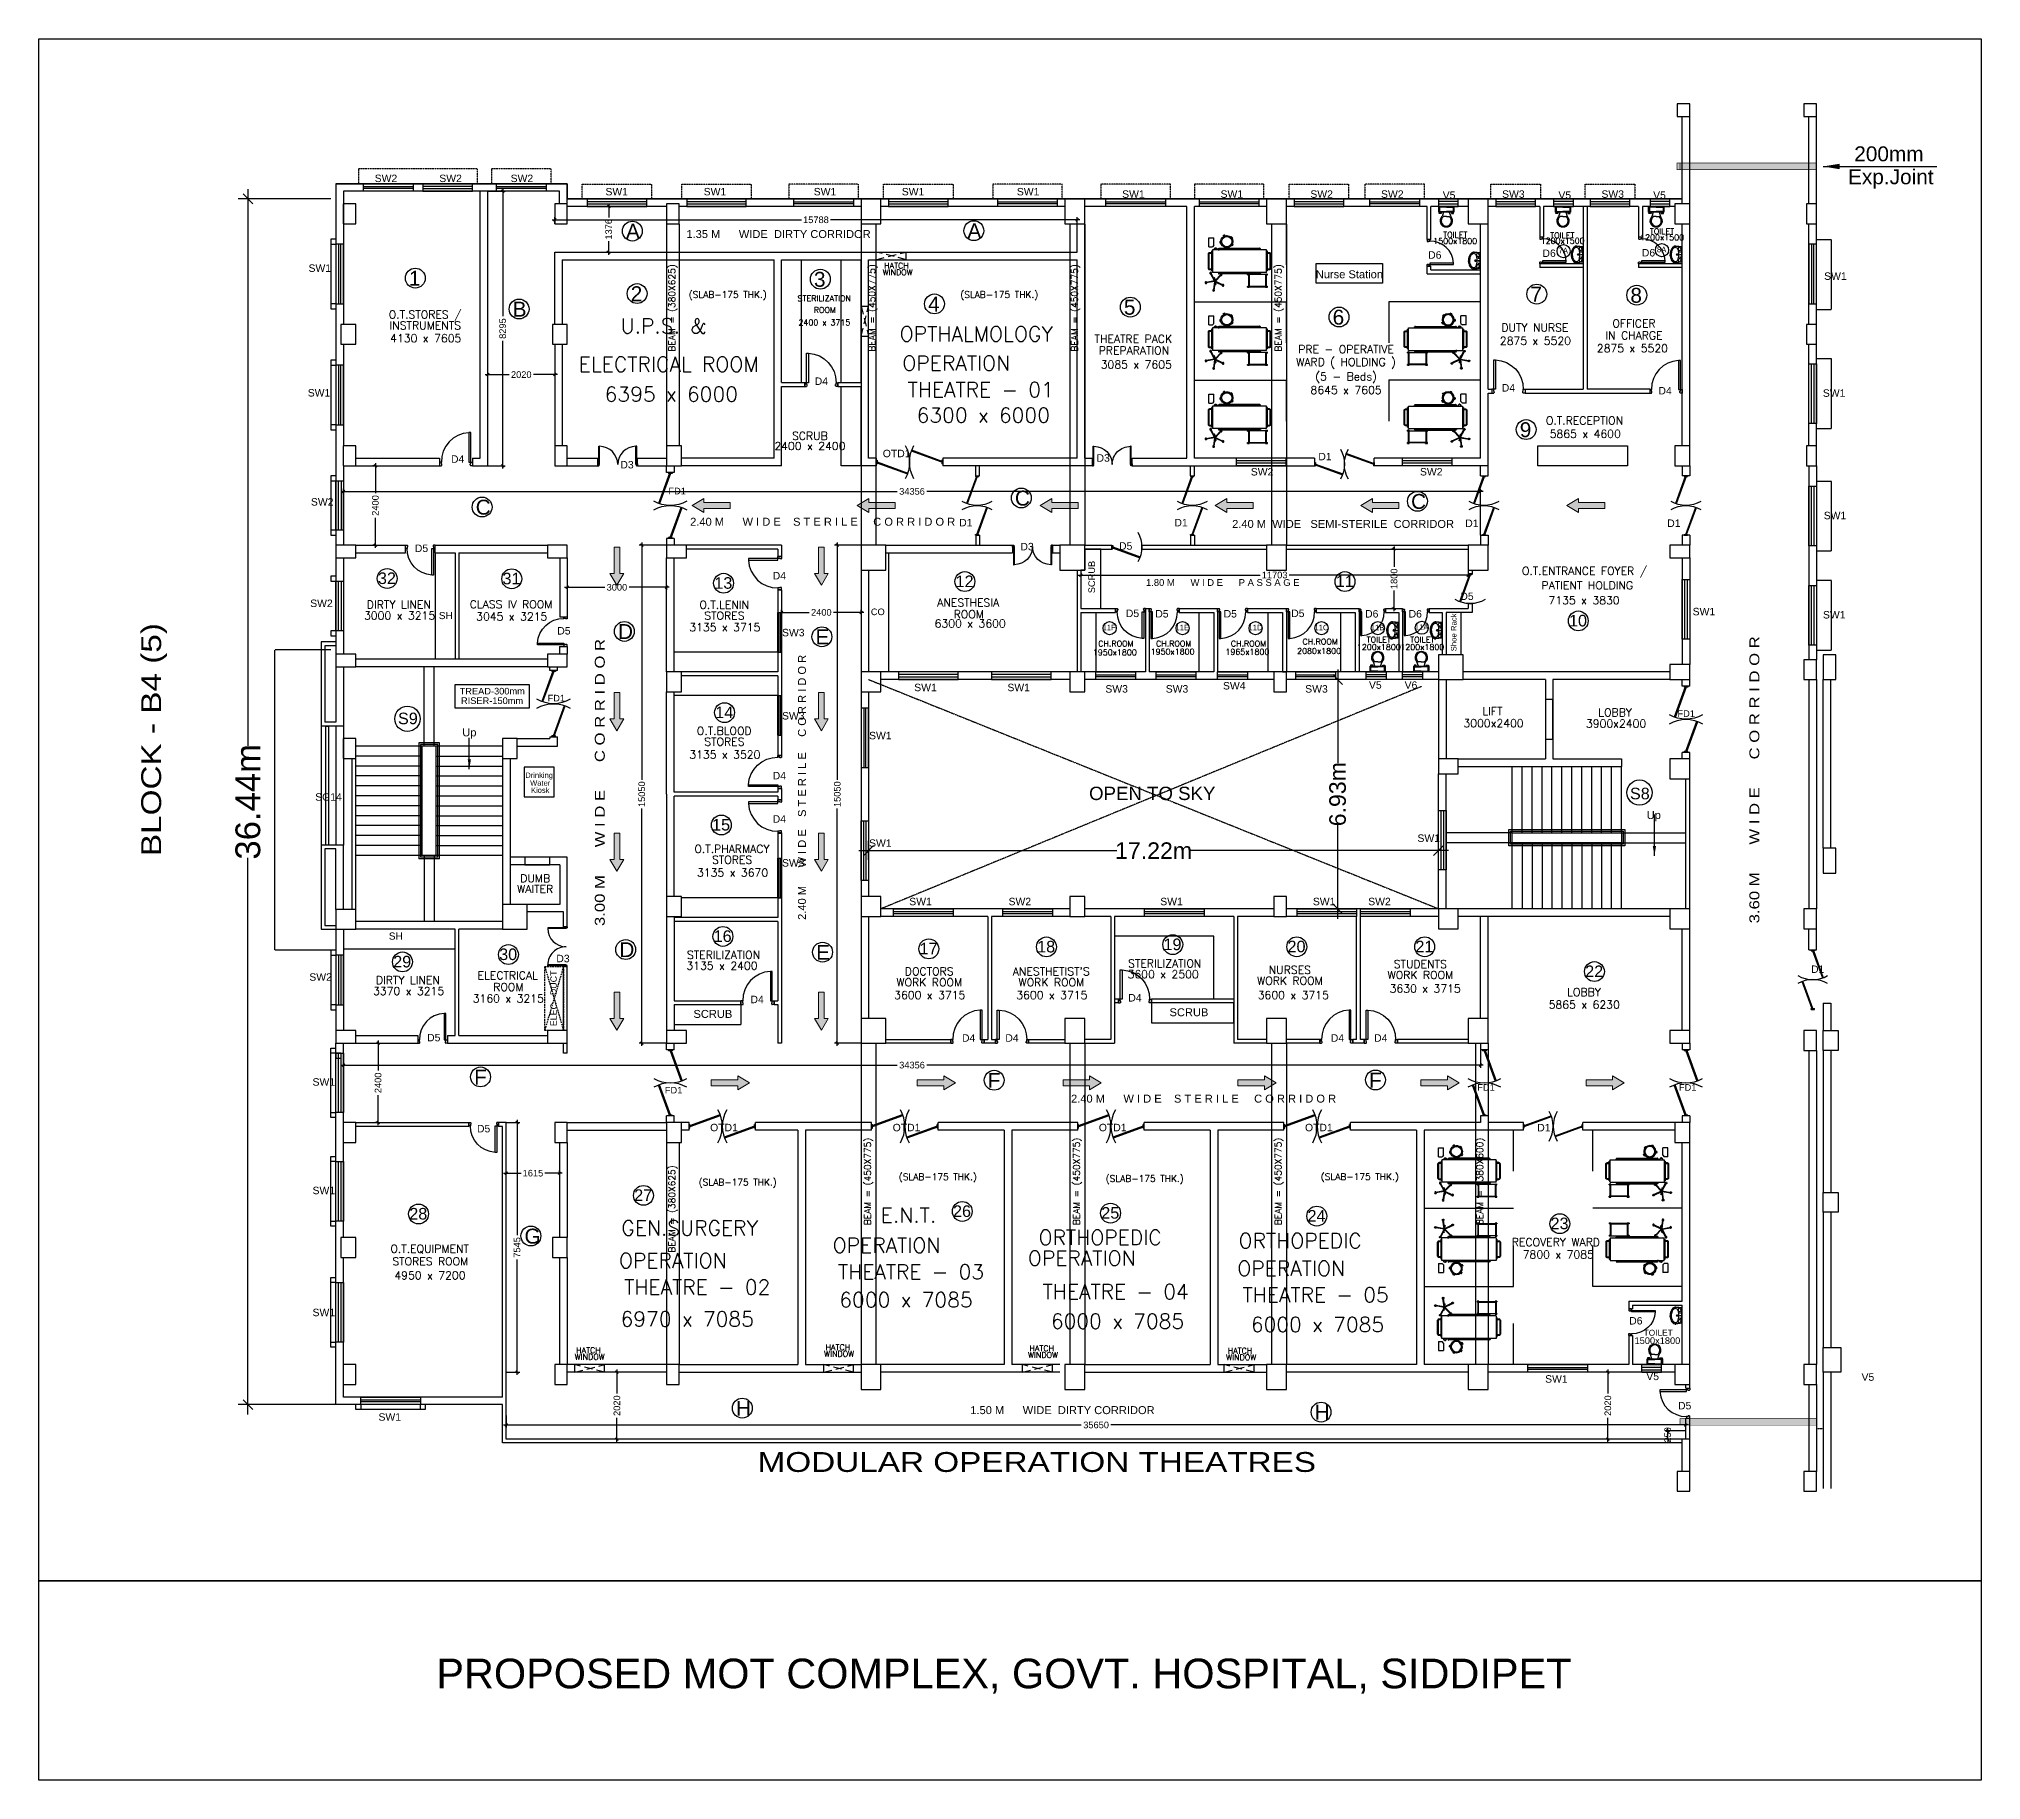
# Model space of a CAD drawing. Header units: inches. Extents: x 29 to 58722, y 13 to 52640.
import ezdxf
from ezdxf.enums import TextEntityAlignment as Align

# ---------------------------------------------------------------- set-up
doc = ezdxf.new("R2010")
doc.units = ezdxf.units.IN
doc.header["$MEASUREMENT"] = 0
for name, pattern in [('DASHED', [0.75, 0.5, -0.25]), ('HIDDEN', [0.375, 0.25, -0.125]), ('HIDDEN2', [0.1875, 0.125, -0.0625])]:
    doc.linetypes.add(name, pattern=pattern)
for name, color, linetype in [('BEAMS', 1, 'Continuous'), ('Beds', 33, 'Continuous'), ('BLOCKS-PROP', 2, 'Continuous'), ('Cal Hat', 8, 'Continuous'), ('chajja', 7, 'Continuous'), ('Counter', 7, 'Continuous'), ('DIM', 8, 'Continuous'), ('DIMEN', 5, 'Continuous'), ('DOOR', 32, 'Continuous'), ('Duct', 8, 'Continuous'), ('Ele Proje.', 7, 'Continuous'), ('Exp.Joint', 104, 'Continuous'), ('Fire Door', 10, 'Continuous'), ('Fixed Glass', 171, 'Continuous'), ('FURN', 32, 'Continuous'), ('furniture', 33, 'Continuous'), ('joinery', 7, 'Continuous'), ('LA-column', 3, 'Continuous'), ('LOADING', 140, 'Continuous'), ('P-Wall', 8, 'Continuous'), ('PARTI', 21, 'Continuous'), ('Railing', 21, 'Continuous'), ('Room Dim', 1, 'Continuous'), ('Shleves', 7, 'Continuous'), ('Stairscase', 7, 'Continuous'), ('STEPS', 7, 'Continuous'), ('TEXT', 6, 'Continuous'), ('TITLE', 7, 'Continuous'), ('Toi-Euip', 8, 'Continuous'), ('toi-fix', 46, 'Continuous'), ('TXT', 6, 'Continuous'), ('Walls', 7, 'Continuous'), ('WIN', 151, 'Continuous'), ('Window', 4, 'Continuous')]:
    doc.layers.add(name, color=color, linetype=linetype)
doc.styles.add('ari', font='arial.ttf')
doc.styles.add('ARIAL', font='arial.ttf')
doc.styles.add('ROMANS', font='romans.shx')
doc.linetypes.add('ZIGZAG', pattern='A,0.0001,-0.2,[131,ltypeshp.shx,S=0.2,R=0,X=-0.2,Y=0],-0.4,[131,ltypeshp.shx,S=0.2,R=180,X=0.2,Y=0],-0.2', length=0.8001)
doc.dimstyles.new('int. dim', dxfattribs={"dimtxt": 450, "dimasz": 80, "dimexe": 80, "dimexo": 0, "dimgap": 70, "dimtad": 0, "dimdec": 0, "dimzin": 12, "dimdsep": 46, "dimtxsty": 'ari', "dimblk": 'OBLIQUE', "dimcen": 2, "dimdle": 80, "dimclrd": 256, "dimclre": 256, "dimclrt": 6, "dimadec": 0, "dimazin": 0, "dimtfac": 1, "dimtdec": 0, "dimtix": 1, "dimtmove": 2, "dimatfit": 3, "dimfxl": 1, "dimtolj": 1, "dimtzin": 0, "dimlwd": -1, "dimlwe": -1, "dimarcsym": 0})
doc.dimstyles.new('LA-Footing-dim', dxfattribs={"dimtxt": 300, "dimasz": 5, "dimexe": 25, "dimexo": 25, "dimgap": 5, "dimtad": 1, "dimdec": 0, "dimzin": 0, "dimdsep": 46, "dimtxsty": 'ROMANS', "dimblk": 'DOT', "dimcen": 0.09, "dimdle": 50, "dimclrd": 5, "dimclre": 5, "dimclrt": 6, "dimadec": 0, "dimazin": 0, "dimtfac": 1, "dimtdec": 0, "dimtix": 1, "dimtofl": 0, "dimtmove": 0, "dimatfit": 3, "dimfxl": 1, "dimtolj": 1, "dimtzin": 0, "dimarcsym": 0})
doc.dimstyles.new('STANDARD$0', dxfattribs={"dimscale": 0, "dimtxt": 150, "dimasz": 125, "dimexe": 0.75, "dimexo": 1, "dimgap": 25, "dimtad": 1, "dimdec": 0, "dimdsep": 46, "dimtxsty": 'Standard', "dimblk1": 'DOT', "dimblk2": 'DOT', "dimsah": 1, "dimcen": 2.5, "dimclrd": 1, "dimclre": 1, "dimclrt": 3, "dimadec": 0, "dimazin": 0, "dimtfac": 1, "dimtdec": 0, "dimtmove": 0, "dimatfit": 3, "dimldrblk": 'DOT', "dimfxl": 1, "dimtolj": 1, "dimtzin": 0, "dimarcsym": 0})

msp = doc.modelspace()

# ---------------------------------------------------------------- texts
at = {"layer": 'BEAMS', "char_height": 200, "width": 4121.57807, "attachment_point": 2, "rotation": 90, "style": 'ROMANS'}
for s, insert in [('BEAM = (380X625)', (19058.463, 44508.611)), ('BEAM = (450X775)', (25104.49, 44508.608, 3.306)), ('BEAM = (450X775)', (31225.418, 44508.608, 3.306)), ('BEAM = (450X775)', (37380.756, 44508.608, 3.306)), ('BEAM = (450X775)', (24973.326, 18106.828, 0.916)), ('BEAM = (450X775)', (31281.827, 18106.844, 0.916)), ('BEAM = (450X775)', (37374.74, 18106.844, -1.474)), ('BEAM = (380X600)', (43468.74, 18106.844, -1.474)), ('BEAM = (380X625)', (19058.463, 17274.78, -0.222))]:
    msp.add_mtext(s, dxfattribs=dict(at, insert=insert))
at = {"layer": 'BLOCKS-PROP', "color": 10, "style": 'ARIAL', "width": 1.2}
msp.add_text('BLOCK - B4 (5)', height=600, rotation=90, dxfattribs=at).set_placement((3723.378, 31461.568, -2.741), align=Align.CENTER)
msp.add_text('MODULAR OPERATION THEATRES', height=600, dxfattribs=at).set_placement((30185.433, 9328.925), align=Align.CENTER)
at = {"layer": 'Cal Hat', "color": 1, "style": 'ARIAL'}
for s, height, p in [('A', 450.295, (17769.951, 46600.49)), ('A', 450.295, (28088.619, 46613.189)), ('7A', 165, (45953.026, 46160.692)), ('8A', 165, (48925.864, 46191.099)), ('1', 450.295, (11211.372, 45179.025)), ('3', 450.295, (23451.357, 45146.845)), ('B', 450.295, (14347.566, 44245.861)), ('2', 450.295, (17913.33, 44712.113)), ('4', 450.295, (26898.939, 44399.869)), ('5', 450.295, (32816.357, 44303.197)), ('7', 450.295, (45100.11, 44695.462)), ('8', 450.295, (48122.59, 44663.779)), ('6', 450.295, (39124.478, 44003.014)), ('9', 450.295, (44779.382, 40602.061)), ('C', 450.295, (29523.457, 38535.144)), ('C', 450.295, (41494.84, 38434.521)), ('C', 450.295, (13230.006, 38260.796)), ('32', 350, (10275.062, 36163.225)), ('31', 350, (14039.101, 36154.538)), ('12', 350, (27731.541, 36070.344)), ('11', 350, (39218.373, 36070.981)), ('13', 350, (20440.843, 36020.426)), ('10', 350, (46267.628, 34881.823)), ('D', 450.295, (17528.804, 34501.991)), ('E', 450.295, (23497.324, 34339.882)), ('11F', 165, (32173.413, 34765.686)), ('11E', 165, (34376.738, 34765.686)), ('11D', 165, (36583.119, 34765.686)), ('11C', 165, (38574.817, 34765.686)), ('11B', 165, (40277.122, 34765.686)), ('11A', 165, (41609.73, 34780.015)), ('14', 350, (20469.751, 32110.078)), ('15', 350, (20372.77, 28713.595)), ('D', 450.295, (17569.439, 24887.495)), ('16', 350, (20420.07, 25346.376)), ('E', 450.295, (23517.192, 24807.445)), ('17', 350, (26643.27, 24970.181)), ('18', 350, (30196.024, 25028.962)), ('19', 350, (34013.533, 25097.96)), ('20', 350, (37761.487, 25033.384)), ('21', 350, (41626.506, 25032.814)), ('29', 350, (10737.346, 24576.225)), ('30', 350, (13938.816, 24798.57)), ('22', 350, (46755.816, 24284.059)), ('F', 450.295, (13182.736, 21037.325)), ('F', 450.295, (28702.966, 20937.263)), ('F', 450.295, (40226.487, 20945.343)), ('27', 350, (18019.733, 17519.44)), ('28', 350, (11222.62, 16957.362)), ('26', 350, (27653.233, 17033.868)), ('25', 350, (32133.422, 16982.803)), ('24', 350, (38366.05, 16893.453)), ('G', 450.295, (14703.647, 16230.161)), ('23', 350, (45710.509, 16663.781)), ('H', 450.295, (21091.975, 11026.909)), ('H', 450.295, (38581.631, 10906.713))]:
    msp.add_text(s, height=height, dxfattribs=at).set_placement(p)
at = {"layer": 'Exp.Joint', "color": 7, "style": 'ARIAL'}
for s, p in [('200mm', (55934.926, 48940.598, 18.971)), ('Exp.Joint', (55992.212, 48245.919, 18.971))]:
    msp.add_text(s, height=450, dxfattribs=at).set_placement(p, align=Align.CENTER)
at = {"layer": 'Fire Door', "style": 'ARIAL'}
for p in [(19318.659, 38875.412), (15666.012, 32614.646, 4.779), (49809.771, 32147.884, 2.39), (19209.71, 20766.357), (43760.078, 20848.79), (49854.079, 20848.8)]:
    msp.add_text('FD1', height=200, dxfattribs=at).set_placement(p, align=Align.CENTER)
at = {"layer": 'joinery', "style": 'ari'}
for s, p in [('SW2', (10518.367, 48311.256)), ('SW2', (12470.935, 48311.256)), ('SW2', (14626.31, 48311.256)), ('SW1', (17491.337, 47909.457)), ('SW1', (20459.948, 47909.457)), ('SW1', (23785.184, 47909.457)), ('SW1', (26445.723, 47909.457)), ('SW1', (29923.591, 47909.457)), ('SW1', (33104.671, 47835.71)), ('SW1', (36078.59, 47835.679)), ('SW2', (38792.311, 47835.679)), ('SW2', (40927.496, 47835.679)), ('V5', (42644.448, 47805.541, 2.848)), ('SW3', (44586.312, 47835.679, 5.131)), ('V5', (46139.933, 47805.541, 2.848)), ('SW3', (47587.565, 47835.679, 2.848)), ('V5', (49002.418, 47805.541, 2.848)), ('SW1', (8518.711, 45597.112)), ('SW1', (54318.24, 45356.059)), ('SW1', (54318.329, 45356.174)), ('SW1', (8495.24, 41830.176)), ('SW1', (54279.295, 41822.12)), ('D3', (32191.403, 39861.267)), ('D3', (17802.356, 39657.644, 2.283)), ('SW2', (8591.927, 38534.699)), ('SW1', (54305.527, 38121.489)), ('D5', (11591.935, 37131.92, 2.39)), ('D3', (29890.807, 37181.675)), ('SW2', (8568.513, 35468.888)), ('D5', (33077.492, 35164.828)), ('D5', (33967.28, 35151.784)), ('D5', (36032.28, 35151.8)), ('D5', (38074.468, 35164.717)), ('D6', (40307.103, 35150.89)), ('D6', (41622.108, 35150.89)), ('SW1', (50344.812, 35218.814)), ('SW1', (54282.662, 35121.629)), ('D5', (15895.784, 34637.311, 2.39)), ('SW3', (22826.682, 34583.588)), ('SW1', (26822.555, 32924.34)), ('SW1', (29637.734, 32924.34)), ('SW3', (32597.747, 32882.222)), ('SW3', (34422.424, 32882.12)), ('SW4', (36152.201, 32976.149)), ('SW3', (38636.731, 32882.387)), ('V5', (40414.388, 32997.881)), ('V6', (41492.218, 32996.96)), ('SW3', (22826.682, 32068.589)), ('SW1', (25457.255, 31471.504)), ('SG14', (8782.032, 29614.834, 24.401)), ('SW1', (25457.255, 28221.018)), ('SW1', (42028.636, 28369.429, -0.55)), ('SW3', (22826.682, 27623.421)), ('SW1', (26672.372, 26455.454)), ('SW2', (29672.873, 26455.454)), ('SW1', (34257.003, 26455.509)), ('SW1', (38867.877, 26455.483)), ('SW2', (40540.276, 26455.438)), ('D3', (15867.483, 24732.774, 2.39)), ('SW2', (8543.543, 24173.581)), ('D5', (11961.926, 22343.801, 2.39)), ('SW1', (8640.439, 21002.276, -17.794)), ('D5', (13469.844, 19590.963)), ('SW1', (8640.439, 17722.634, -17.794)), ('SW1', (8640.439, 14035.394, -17.794)), ('SW1', (45886.492, 12026.41)), ('V5', (55299.851, 12082.714, -23.6)), ('D5', (49763.015, 11218.735)), ('SW1', (10632.788, 10876.612))]:
    msp.add_text(s, height=225, dxfattribs=at).set_placement(p, align=Align.CENTER)
for s, p in [('D6', (42011.362, 45995.648, 3.735)), ('D6', (45465.357, 46048.477, 1.065)), ('D6', (48468.655, 46062.828, 1.065)), ('D4', (23474.25, 42180.828, 7.156)), ('D4', (44237.412, 41980.724, 1.065)), ('D4', (48970.416, 41892.115, 5.135)), ('D4', (12482.922, 39828.527)), ('OTD1', (25531.025, 39996.292, -23.539)), ('D1', (38692.556, 39903.39, -18.634)), ('SW2', (36652.881, 39443.869, -20.682)), ('SW2', (41764.308, 39443.869, -20.682)), ('D1', (27839.858, 37907.585, -8.798)), ('D1', (34344.56, 37907.484, -8.798)), ('D1', (43131.908, 37887.607, -3.354)), ('D1', (49235.257, 37888.81, -3.354)), ('D5', (32670.701, 37200.578, -0.676)), ('D4', (22205.414, 36302.437, -64.554)), ('D5', (42984.278, 35681.497, 11.927)), ('D4', (22205.414, 30259.651, -64.554)), ('D4', (22205.414, 28949.952, -64.554)), ('D1', (53581.425, 24409.404, 11181.047)), ('D4', (21533.707, 23495.841, 5.135)), ('D4', (32950.096, 23545.841, 5.135)), ('D4', (27924.896, 22330.712, -0.6)), ('D4', (29234.596, 22330.712, -0.6)), ('D4', (39070.039, 22330.712, 10.871)), ('D4', (40379.922, 22330.741, 5.135)), ('OTD1', (20314.505, 19624.579, -6.065)), ('OTD1', (25829.508, 19624.579, -8.455)), ('OTD1', (32059.508, 19624.579, -8.455)), ('OTD1', (38289.508, 19624.579, -8.455)), ('D1', (45307.788, 19622.826, -13.147)), ('D6', (48085.997, 13783.966, 0.717)), ('V5', (48603.218, 12103.879, -1.631))]:
    msp.add_text(s, height=225, dxfattribs=at).set_placement(p)
at = {"layer": 'Room Dim', "style": 'ARIAL'}
msp.add_text('1500x1800', height=200, dxfattribs=at).set_placement((48938.932, 13196.124), align=Align.CENTER)
at = {"layer": 'Shleves', "color": 10, "style": 'ARIAL'}
msp.add_text('CO', height=200, dxfattribs=at).set_placement((25170.463, 35223.057))
at = {"layer": 'Stairscase', "color": 7, "linetype": 'Continuous', "style": 'ARIAL'}
for p in [(13037.247, 31559.964, -0.05), (48829.187, 29060.989, -13.035)]:
    msp.add_text('Up', height=240, dxfattribs=at).set_placement(p, align=Align.CENTER)
at = {"layer": 'Stairscase', "color": 8, "linetype": 'DASHED', "ltscale": 10, "style": 'ARIAL'}
msp.add_text('ELEC - DUCT', height=192, rotation=90, dxfattribs=at).set_placement((15678.784, 23640.827, 2.39), align=Align.CENTER)
at = {"layer": 'STEPS', "color": 6, "style": 'ARIAL'}
for s, p in [('S9', (11180.453, 31926.123)), ('S8', (48408.313, 29657.014, 12.089))]:
    msp.add_text(s, height=350, dxfattribs=at).set_placement(p, align=Align.CENTER)
at = {"layer": 'TEXT', "color": 7}
for s, height, style, p in [('1.35 M      WIDE  DIRTY CORRIDOR', 240, 'ARIAL', (22381.867, 46620.541, 2.612)), ('1500x1800', 175, 'ROMANS', (42828.739, 46441.593)), ('TOILET', 175, 'ROMANS', (42833.597, 46630.084)), ('1200x1500', 175, 'ROMANS', (46075.579, 46449.382)), ('TOILET', 175, 'ROMANS', (46067.693, 46614.409)), ('1200x1500', 175, 'ROMANS', (49080.508, 46552.021)), ('TOILET', 175, 'ROMANS', (49077.506, 46735.738)), ('HATCH ', 175, 'ROMANS', (26004.179, 45697.161, -0.048)), ('WINDOW', 175, 'ROMANS', (25980.508, 45497.23, -0.048)), ('Nurse Station', 240, 'ARIAL', (39631.107, 45405.299)), ('STERILIZATION', 175, 'ROMANS', (23761.872, 44707.372)), ('O.T.STORES /', 240, 'ROMANS', (11702.688, 44188.548)), ('INSTRUMENTS', 240, 'ROMANS', (11706.252, 43859.264)), ('U.P.S. & ', 450, 'ROMANS', (19063.613, 43739.689)), ('2400 x 3715', 175, 'ROMANS', (23766.5, 43980.919)), ('ROOM', 175, 'ROMANS', (23779.88, 44356.807)), ('DUTY NURSE', 240, 'ROMANS', (45235.886, 43793.712)), ('OFFICER', 240, 'ROMANS', (48231.218, 43918.014)), ('4130 x 7605', 240, 'ROMANS', (11720.585, 43471.357)), ('OPTHALMOLOGY', 450, 'ROMANS', (28356.951, 43497.783)), ('THEATRE PACK', 240, 'ROMANS', (33102.803, 43452.314)), ('2875 x 5520', 240, 'ROMANS', (45253.672, 43393.652)), ('IN CHARGE', 240, 'ROMANS', (48229.908, 43557.252)), ('ELECTRICAL ROOM', 450, 'ROMANS', (19063.613, 42579.763)), ('OPERATION', 450, 'ROMANS', (27751.568, 42614.049)), ('PREPARATION', 240, 'ROMANS', (33120.811, 43101.749)), ('3085 x 7605', 240, 'ROMANS', (33191.073, 42676.348)), ('WARD ( HOLDING )', 240, 'ROMANS', (39531.635, 42751.515)), ('PRE - OPERATIVE', 240, 'ROMANS', (39531.635, 43139.718)), ('2875 x 5520', 240, 'ROMANS', (48183.526, 43167.639)), ('THEATRE - 01', 450, 'ROMANS', (28490.203, 41814.228)), ('(5 - Beds)', 240, 'ROMANS', (39531.635, 42316.515)), ('6395 x 6000', 450, 'ROMANS', (19140.915, 41677.166)), ('8645 x 7605', 240, 'ROMANS', (39531.635, 41905.493)), ('6300 x 6000', 450, 'ROMANS', (28567.504, 41041.03)), ('O.T.RECEPTION', 240, 'ROMANS', (46737.115, 40983.885)), ('SCRUB', 240, 'ROMANS', (23328.326, 40521.524)), ('5865 x 4600', 240, 'ROMANS', (46758.342, 40582.264)), ('2400 x 2400', 240, 'ROMANS', (23328.7, 40214.28)), ('O.T.ENTRANCE FOYER / ', 240, 'ROMANS', (46820.646, 36440.072)), ('1.80 M      W I D E      P A S S A G E', 204, 'ARIAL', (35804.008, 36107.13)), ('PATIENT HOLDING', 240, 'ROMANS', (46820.646, 36004.31)), ('3000 x 3215', 240, 'ROMANS', (10928.901, 35090.636, 2.39)), ('DIRTY LINEN', 240, 'ROMANS', (10907.946, 35421.245, 2.39)), ('CLASS IV ROOM', 240, 'ROMANS', (14298.658, 35430.245, 2.39)), ('3045 x 3215', 240, 'ROMANS', (14319.613, 35061.2, 2.39)), ('O.T.LENIN', 240, 'ROMANS', (20740.764, 35416.925)), ('STORES', 240, 'ROMANS', (20744.329, 35087.641)), ('ANESTHESIA', 240, 'ROMANS', (28112.632, 35481.15)), ('ROOM', 240, 'ROMANS', (28130.64, 35130.585)), ('7135 x 3830', 240, 'ROMANS', (46723.206, 35551.021)), ('3135 x 3715', 240, 'ROMANS', (20758.661, 34735.734)), ('6300 x 3600', 240, 'ROMANS', (28172.47, 34849.772)), ('1950x1800', 175, 'ROMANS', (32542.643, 34009.159)), ('CH.ROOM', 175, 'ROMANS', (32574.993, 34274.473)), ('1950x1800', 175, 'ROMANS', (34289.553, 34032.283)), ('CH.ROOM', 175, 'ROMANS', (34321.903, 34274.473)), ('1965x1800', 175, 'ROMANS', (36549, 34025.908)), ('CH.ROOM', 175, 'ROMANS', (36581.35, 34274.473)), ('2080x1800', 175, 'ROMANS', (38714.396, 34053.096)), ('CH.ROOM', 175, 'ROMANS', (38746.746, 34334.599)), ('1200x1800', 175, 'ROMANS', (40519.82, 34169.816)), ('TOILET', 175, 'ROMANS', (40519.82, 34394.246)), ('1200x1800', 175, 'ROMANS', (41834.82, 34169.816)), ('TOILET', 175, 'ROMANS', (41834.82, 34394.246)), ('TREAD-300mm', 200, 'ARIAL', (13730.048, 32825.672)), ('RISER-150mm', 200, 'ARIAL', (13724.514, 32537.001)), ('LIFT', 240, 'ROMANS', (43952.945, 32197.041, 2.39)), ('LOBBY', 240, 'ROMANS', (47660.05, 32162.549, 8.673)), ('O.T.BLOOD', 240, 'ROMANS', (20740.764, 31606.221)), ('3000x2400', 240, 'ROMANS', (43987.255, 31836.519, 2.39)), ('3900x2400', 240, 'ROMANS', (47690.103, 31826.03, 8.673)), ('3135 x 3520', 240, 'ROMANS', (20758.661, 30889.031)), ('STORES', 240, 'ROMANS', (20744.329, 31276.937)), ('Drinking ', 163.2, 'ARIAL', (15178.751, 30304.037, 2.39)), ('Water', 163.2, 'ARIAL', (15178.751, 30068.374, 2.39)), ('Kiosk', 163.2, 'ARIAL', (15178.751, 29850.51, 2.39)), ('OPEN TO SKY', 403.2, 'ARIAL', (33673.78, 29634.737)), ('O.T.PHARMACY', 240, 'ROMANS', (20973.401, 28038.735)), ('STORES', 240, 'ROMANS', (20976.965, 27709.451)), ('WAITER', 240, 'ROMANS', (15027.548, 26826.861, 2.39)), ('DUMB', 240, 'ROMANS', (15027.548, 27148.377, 2.39)), ('3135 x 3670', 240, 'ROMANS', (20991.298, 27321.545)), ('3135 x 2400', 240, 'ROMANS', (20672.025, 24507.915)), ('STERILIZATION', 240, 'ROMANS', (20719.346, 24834.134)), ('STERILIZATION', 240, 'ROMANS', (34051.223, 24576.326)), ('STUDENTS', 240, 'ROMANS', (41773.445, 24556.7)), ('DIRTY LINEN', 240, 'ROMANS', (11180.762, 24072.537, 2.39)), ('ELECTRICAL', 240, 'ROMANS', (14197.665, 24215.347, 2.39)), ('ROOM', 240, 'ROMANS', (14217.156, 23863.347, 2.39)), ('WORK ROOM', 240, 'ROMANS', (26936.777, 24007.394)), ('DOCTORS', 240, 'ROMANS', (26933.212, 24336.678)), ("ANESTHETIST'S", 240, 'ROMANS', (30622.562, 24336.678)), ('WORK ROOM', 240, 'ROMANS', (30626.126, 24007.394)), ('3600 x 2500', 240, 'ROMANS', (34003.902, 24250.106)), ('WORK ROOM', 240, 'ROMANS', (37834.406, 24052.942)), ('NURSES', 240, 'ROMANS', (37830.841, 24382.226)), ('WORK ROOM', 240, 'ROMANS', (41777.01, 24227.416)), ('3370 x 3215', 240, 'ROMANS', (11201.717, 23741.928, 2.39)), ('3160 x 3215', 240, 'ROMANS', (14214.537, 23516.076, 2.39)), ('3600 x 3715', 240, 'ROMANS', (26951.109, 23619.488)), ('3600 x 3715', 240, 'ROMANS', (30640.459, 23619.488)), ('3600 x 3715', 240, 'ROMANS', (37935.383, 23619.488)), ('3630 x 3715', 240, 'ROMANS', (41922.072, 23817.371)), ('5865 x 6230', 240, 'ROMANS', (46727.733, 23332.025)), ('LOBBY', 240, 'ROMANS', (46720.868, 23708.513)), ('SCRUB', 240, 'ARIAL', (20397.041, 23051.042, -10.867)), ('SCRUB', 240, 'ARIAL', (34783.017, 23101.042)), ('E.N.T.', 450, 'ROMANS', (26308.103, 16863.757)), ('GEN.SURGERY', 450, 'ROMANS', (19696.648, 16476.046)), ('ORTHOPEDIC', 450, 'ROMANS', (32098.363, 16190.554)), ('ORTHOPEDIC', 450, 'ROMANS', (38141.741, 16091.978)), ('O.T.EQUIPMENT', 240, 'ROMANS', (11838.76, 15952.014)), ('OPERATION', 450, 'ROMANS', (19186.592, 15490.173)), ('OPERATION', 450, 'ROMANS', (25645.183, 15952.265)), ('OPERATION', 450, 'ROMANS', (31543.26, 15562.521)), ('RECOVERY WARD', 240, 'ROMANS', (45871.464, 16152.29)), ('7800 x 7085', 240, 'ROMANS', (45943.917, 15780.026)), ('STORES ROOM', 240, 'ROMANS', (11858.569, 15573.665)), ('4950 x 7200', 240, 'ROMANS', (11846.924, 15148.264)), ('THEATRE - 03', 450, 'ROMANS', (26383.818, 15152.444)), ('OPERATION', 450, 'ROMANS', (37872.562, 15254.504)), ('THEATRE - 02', 450, 'ROMANS', (19925.227, 14690.352)), ('6000 x 7085', 450, 'ROMANS', (26232.275, 14307.396)), ('THEATRE - 04', 450, 'ROMANS', (32567.82, 14553.259)), ('THEATRE - 05', 450, 'ROMANS', (38611.197, 14454.683)), ('6970 x 7085', 450, 'ROMANS', (19620.82, 13725.664)), ('6000 x 7085', 450, 'ROMANS', (32624.274, 13658.28)), ('6000 x 7085', 450, 'ROMANS', (38667.652, 13559.704)), ('HATCH ', 175, 'ROMANS', (16697.8, 12918.534)), ('WINDOW', 175, 'ROMANS', (24210.913, 12809.036)), ('HATCH ', 175, 'ROMANS', (24234.584, 13008.966)), ('WINDOW', 175, 'ROMANS', (30371.893, 12776.114)), ('HATCH ', 175, 'ROMANS', (30395.564, 12976.045)), ('HATCH ', 175, 'ROMANS', (36384.895, 12901.868)), ('WINDOW', 175, 'ROMANS', (16674.129, 12718.603)), ('WINDOW', 175, 'ROMANS', (36361.224, 12701.937)), ('1.50 M      WIDE  DIRTY CORRIDOR', 240, 'ARIAL', (30960.449, 11076.266))]:
    msp.add_text(s, height=height, dxfattribs=dict(at, style=style)).set_placement(p, align=Align.CENTER)
for s, height, rotation, style, p in [('SCRUB', 200, 90, 'ARIAL', (31942.879, 36374.432)), ('TOILET', 180, 359.99998463, 'ari', (48962.788, 13444.076))]:
    msp.add_text(s, height=height, rotation=rotation, dxfattribs=dict(at, style=style)).set_placement(p, align=Align.CENTER)
at = {"layer": 'TEXT', "linetype": 'Continuous', "style": 'ARIAL'}
msp.add_text('Shoe Rack', height=168, rotation=90, dxfattribs=at).set_placement((42867.485, 34701.936), align=Align.CENTER)
at = {"layer": 'TEXT', "color": 7, "char_height": 200, "width": 2630.57143, "attachment_point": 2, "style": 'ROMANS'}
for insert in [(20846.866, 45009.413), (29050.909, 45009.413), (21148.146, 18183.138), (27195.238, 18348.501), (33446.104, 18294.612), (39946.111, 18351.733)]:
    msp.add_mtext('(SLAB-175 THK.)', dxfattribs=dict(at, insert=insert))
at = {"layer": 'TITLE', "color": 6, "style": 'ari', "oblique": 359.99999999}
msp.add_text('PROPOSED MOT COMPLEX, GOVT. HOSPITAL, SIDDIPET', height=896.44105, rotation=0.00004883, dxfattribs=at).set_placement((29191.208, 2789.37), align=Align.CENTER)
at = {"layer": 'TXT', "color": 7, "style": 'ARIAL'}
for s, p in [('2.40 M      W I D E    S T E R I L E     C O R R I D O R', (23714.662, 37925.91)), ('2.40 M  WIDE   SEMI-STERILE  CORRIDOR', (39440.404, 37859.458)), ('2.40 M      W I D E    S T E R I L E     C O R R I D O R', (35224.666, 20490.609))]:
    msp.add_text(s, height=240, dxfattribs=at).set_placement(p, align=Align.CENTER)
at = {"layer": 'TXT', "color": 7, "style": 'ARIAL', "width": 1.2}
for s, p in [('3.00 M      W I D E      C O R R I D O R', (17130.469, 30165.442)), ('3.60 M      W I D E      C O R R I D O R', (52020.009, 30246.889))]:
    msp.add_text(s, height=300.52174, rotation=90, dxfattribs=at).set_placement(p, align=Align.CENTER)
at = {"layer": 'TXT', "color": 7, "style": 'ARIAL'}
msp.add_text('2.40 M      W I D E    S T E R I L E     C O R R I D O R', height=240, rotation=90, dxfattribs=at).set_placement((23209.373, 30017.585), align=Align.CENTER)

# ---------------------------------------------------------------- blocks, each defined once
blk = doc.blocks.new('A$C15456D16')
at = {"layer": 'Fire Door'}
for p, q in [((-1000, 56), (-972, 56)), ((-1000, -56), (-1000, 56)), ((-1000, 56), (-972, 56)), ((-1000, -56), (-1000, 56)), ((-1000, 56), (-972, 56)), ((-1000, -56), (-1000, 56)), ((-979, -23), (-969, 4)), ((-979, -23), (-969, 4)), ((-979, -23), (-969, 4)), ((-972, -56), (-972, 56)), ((-972, -56), (-972, 56)), ((-972, -56), (-972, 56)), ((-969, 4), (-56, -329)), ((-969, 4), (-56, -329)), ((-969, 4), (-56, -329)), ((969, -4), (56, 329)), ((969, -4), (56, 329)), ((969, -4), (56, 329)), ((979, 23), (65, 355)), ((979, 23), (65, 355)), ((979, 23), (65, 355)), ((248, 289), (238, 262)), ((248, 289), (238, 262)), ((248, 289), (238, 262)), ((791, 76), (243, 276)), ((791, 76), (243, 276)), ((791, 76), (243, 276)), ((796, 89), (786, 63)), ((796, 89), (786, 63)), ((796, 89), (786, 63)), ((979, 23), (969, -4)), ((979, 23), (969, -4)), ((979, 23), (969, -4)), ((1000, 56), (972, 56)), ((972, -56), (972, 56)), ((1000, 56), (972, 56)), ((972, -56), (972, 56)), ((1000, 56), (972, 56)), ((972, -56), (972, 56)), ((1000, -56), (1000, 56)), ((1000, -56), (1000, 56)), ((1000, -56), (1000, 56)), ((-1000, -56), (-972, -56)), ((-1000, -56), (-972, -56)), ((-1000, -56), (-972, -56)), ((-979, -23), (-65, -355)), ((-979, -23), (-65, -355)), ((-979, -23), (-65, -355)), ((-796, -89), (-786, -63)), ((-796, -89), (-786, -63)), ((-796, -89), (-786, -63)), ((-791, -76), (-243, -276)), ((-791, -76), (-243, -276)), ((-791, -76), (-243, -276)), ((-238, -262), (-248, -289)), ((-238, -262), (-248, -289)), ((-238, -262), (-248, -289)), ((1000, -56), (972, -56)), ((1000, -56), (972, -56)), ((1000, -56), (972, -56))]:
    blk.add_line(p, q, dxfattribs=at)
at = {"layer": 'Fire Door', "extrusion": (0, 0, -1)}
for centre, major_axis, start_param, end_param in [((-1000, 0), (-1000, 0), 2.617886, 3.665084), ((-1000, 0), (-1000, 0), 2.617886, 3.665084), ((-1000, 0), (-1000, 0), 2.617886, 3.665084), ((1000, 0), (1000, 0), 2.618102, 3.665299), ((1000, 0), (1000, 0), 2.618102, 3.665299), ((1000, 0), (1000, 0), 2.618102, 3.665299)]:
    blk.add_ellipse(centre, major_axis=major_axis, ratio=1, start_param=start_param, end_param=end_param, dxfattribs=at)
blk = doc.blocks.new('Z$W@#5624')
at = {"layer": 'DOOR'}
for p, q in [((19, 470), (840, 769)), ((28, 446), (849, 745)), ((183, 529), (192, 506)), ((188, 518), (680, 697)), ((676, 709), (685, 685)), ((0, 400), (0, 499)), ((0, 499), (25, 499)), ((0, 400), (25, 400)), ((19, 470), (28, 446)), ((25, 400), (25, 499)), ((1770, 453), (949, 154)), ((1779, 429), (957, 130)), ((1113, 214), (1122, 190)), ((1610, 381), (1117, 202)), ((1614, 369), (1606, 393)), ((1779, 429), (1770, 453)), ((1798, 499), (1773, 499)), ((1773, 400), (1773, 499)), ((1798, 400), (1773, 400)), ((1798, 400), (1798, 499))]:
    blk.add_line(p, q, dxfattribs=at)
at = {"layer": 'DOOR', "color": 145}
for centre, start_param, end_param in [((0, 449), 2.617994, 3.665191), ((1798, 449), -0.523599, 0.523599)]:
    blk.add_ellipse(centre, major_axis=(-899, 0), ratio=1, start_param=start_param, end_param=end_param, dxfattribs=at)
blk = doc.blocks.new('HF12177-P')
for p, q in [((-0.02, -0.007), (-0.189, 0.225)), ((0, 0), (-0.172, 0.237)), ((0, 0), (0.172, 0.237)), ((0.02, -0.007), (0.189, 0.225)), ((-0.063, -0.027), (-0.295, -0.102)), ((-0.01, -0.031), (-0.289, -0.121)), ((-0.12, -0.015), (-0.12, -0.019)), ((-0.112, -0.007), (0.112, -0.007)), ((-0.112, -0.027), (0.112, -0.027)), ((-0.1, -0.007), (-0.1, -0.027)), ((-0.01, -0.031), (-0.01, -0.324)), ((0.01, -0.031), (0.01, -0.324)), ((0.01, -0.031), (0.289, -0.121)), ((0.063, -0.027), (0.295, -0.102)), ((0.1, -0.007), (0.1, -0.027)), ((0.12, -0.015), (0.12, -0.019))]:
    blk.add_line(p, q)
for centre, radius, start, end in [((-0.185, 0.238), 0.03, 325.47122, 286.52878), ((-0.182, 0.23), 0.008, 126.37327, 216), ((0, -0.017), 0.315, 125.62673, 126.37327), ((-0.179, 0.233), 0.008, 36, 125.62673), ((0.185, 0.238), 0.03, 253.47122, 214.52878), ((0.179, 0.233), 0.008, 54.37327, 144), ((0, -0.017), 0.315, 53.62673, 54.37327), ((0.182, 0.23), 0.008, 324, 53.62673), ((-0.3, -0.114), 0.03, 37.47122, 358.52878), ((-0.293, -0.11), 0.008, 108, 197.62673), ((0, -0.017), 0.315, 197.62673, 198.37327), ((-0.291, -0.114), 0.008, 198.37327, 288), ((-0.112, -0.015), 0.008, 90, 180), ((-0.112, -0.019), 0.008, 180, 270), ((0, -0.332), 0.03, 109.47122, 70.52878), ((-0.002, -0.324), 0.008, 180, 269.62673), ((0, -0.017), 0.315, 269.62673, 270.37327), ((0.002, -0.324), 0.008, 270.37327, 0), ((0.112, -0.015), 0.008, 0, 90), ((0.112, -0.019), 0.008, 270, 0), ((0.3, -0.114), 0.03, 181.47122, 142.52878), ((0.291, -0.114), 0.008, 252, 341.62673), ((0.293, -0.11), 0.008, 342.37327, 72), ((0, -0.017), 0.315, 341.62673, 342.37327)]:
    blk.add_arc(centre, radius, start, end)
blk = doc.blocks.new('HF10037A-P')
for p, q in [((-0.216, 0.279), (-0.23, 0.221)), ((-0.23, 0.221), (-0.206, 0.215)), ((-0.216, 0.279), (-0.192, 0.273)), ((-0.192, 0.273), (-0.206, 0.215)), ((-0.164, 0.006), (-0.149, 0.026)), ((-0.164, 0.006), (-0.116, -0.03)), ((-0.149, 0.026), (-0.101, -0.01)), ((-0.03, 0.413), (-0.03, 0.388)), ((0.03, 0.413), (-0.03, 0.413)), ((0.03, 0.388), (-0.03, 0.388)), ((0.03, 0.413), (0.03, 0.388)), ((0.096, -0.011), (0.146, 0.023)), ((0.111, 0.011), (0.116, 0.003)), ((0.111, -0.031), (0.16, 0.003)), ((0.16, 0.003), (0.146, 0.023)), ((0.191, 0.27), (0.215, 0.277)), ((0.191, 0.27), (0.209, 0.212)), ((0.191, 0.237), (0.2, 0.24)), ((0.209, 0.212), (0.233, 0.22)), ((0.215, 0.277), (0.233, 0.22)), ((-0.116, -0.03), (-0.101, -0.01)), ((0.111, -0.031), (0.096, -0.011))]:
    blk.add_line(p, q)
for radius in [0.21, 0.177]:
    blk.add_circle((0, 0.177), radius)
for centre, radius, start, end in [((-0.138, 0.229), 0.0925, 147.34193, 185.19122), ((-0.284, 0.265), 0.0925, 327.34193, 5.19122), ((-0.087, 0.058), 0.0925, 214.18748, 252.03677), ((-0.177, -0.062), 0.0925, 34.18748, 72.03677), ((0, 0.325), 0.0925, 71.07536, 108.92464), ((0, 0.475), 0.0925, 251.07536, 288.92464), ((0.171, -0.066), 0.0925, 105.51211, 143.3614), ((0, 0.177), 0.2, 303.60368, 17.3657), ((0.086, 0.058), 0.0925, 285.51211, 323.3614), ((0.284, 0.268), 0.0925, 178.84116, 216.69044), ((0.141, 0.222), 0.0925, 358.84116, 36.69044)]:
    blk.add_arc(centre, radius, start, end)
blk = doc.blocks.new('ME17678-P')
at = {"layer": 'furniture', "color": 21}
for p, q in [((-0.05, 0.175), (0.26, 0.175)), ((-0.05, 0.175), (-0.05, 0.05)), ((0, 0), (-0.05, 0.05)), ((0, 0), (0.26, 0)), ((0.26, 0.175), (0.26, 0))]:
    blk.add_line(p, q, dxfattribs=at)
blk = doc.blocks.new('A$C6969112B')
at = {"layer": 'furniture', "color": 8}
for p, q in [((478, 1766), (1160, 1766)), ((478, 131), (478, 1766)), ((521, 1793), (1116, 1793)), ((521, 1766), (521, 1793)), ((1116, 1766), (1116, 1793)), ((1160, 131), (1160, 1766)), ((428, 1689), (478, 1729)), ((428, 1654), (478, 1615)), ((432, 1559), (432, 1557)), ((434, 343), (434, 1557)), ((451, 343), (451, 1557)), ((453, 1559), (453, 1557)), ((476, 1595), (476, 1561)), ((1162, 1595), (1162, 1561)), ((1185, 1559), (1185, 1557)), ((1186, 343), (1186, 1557)), ((1204, 343), (1204, 1557)), ((1205, 1559), (1205, 1557)), ((1234, 703), (1212, 703)), ((1212, 703), (1212, 650)), ((1223, 650), (1212, 650)), ((1223, 131), (1223, 676)), ((1223, 676), (1594, 676)), ((1223, 659), (1577, 659)), ((1234, 703), (1234, 676)), ((1577, 659), (1577, 148)), ((1605, 703), (1583, 703)), ((1583, 703), (1583, 676)), ((1594, 676), (1594, 131)), ((1605, 650), (1594, 650)), ((1605, 703), (1605, 650)), ((432, 340), (432, 343)), ((453, 340), (453, 343)), ((476, 304), (476, 339)), ((1160, 131), (478, 131)), ((521, 105), (521, 131)), ((1116, 105), (521, 105)), ((1116, 105), (1116, 131)), ((1162, 304), (1162, 339)), ((1185, 340), (1185, 343)), ((1205, 340), (1205, 343)), ((1223, 157), (1212, 157)), ((1212, 157), (1212, 105)), ((1234, 105), (1212, 105)), ((1577, 148), (1223, 148)), ((1594, 131), (1223, 131)), ((1234, 131), (1234, 105)), ((1583, 131), (1583, 105)), ((1605, 105), (1583, 105)), ((1605, 157), (1594, 157)), ((1605, 157), (1605, 105))]:
    blk.add_line(p, q, dxfattribs=at)
for points in [[(565, 1793), (565, 1854, -0.414214), (608, 1897), (1029, 1897, -0.414214), (1073, 1854), (1073, 1793)], [(587, 1793), (587, 1854, -0.414214), (608, 1875), (1029, 1875, -0.414214), (1051, 1854), (1051, 1793)], [(476, 1593), (451, 1585, 0.318781), (430, 1563), (430, 1559), (455, 1559), (455, 1563), (476, 1563)], [(1162, 1593), (1186, 1585, -0.318781), (1208, 1563), (1208, 1559), (1182, 1559), (1182, 1563), (1162, 1563)], [(476, 307), (451, 314, -0.318781), (430, 336), (430, 340), (455, 340), (455, 336), (476, 336)], [(1073, 105), (1073, 44, -0.414214), (1029, 0), (608, 0, -0.414214), (565, 44), (565, 105)], [(1051, 105), (1051, 44, -0.414214), (1029, 22), (608, 22, -0.414214), (587, 44), (587, 105)], [(1162, 307), (1186, 314, 0.318781), (1208, 336), (1208, 340), (1182, 340), (1182, 336), (1162, 336)]]:
    blk.add_lwpolyline(points, format="xyb", dxfattribs=at)
for points in [[(432, 1557), (453, 1557)], [(476, 1595), (478, 1595)], [(476, 1561), (478, 1561)], [(1162, 1595), (1160, 1595)], [(1162, 1561), (1160, 1561)], [(1205, 1557), (1185, 1557)], [(432, 343), (453, 343)], [(476, 339), (478, 339)], [(476, 304), (478, 304)], [(1162, 339), (1160, 339)], [(1162, 304), (1160, 304)], [(1205, 343), (1185, 343)]]:
    blk.add_lwpolyline(points, dxfattribs=at)
blk.add_circle((435, 1672), 9.27, dxfattribs=at)
for centre, radius, start, end in [((441, 1672), 21.4, 125.42703, 234.57297), ((1289, 676), 80.7, 161.07536, 198.92464), ((1158, 676), 80.7, 0, 18.92464), ((1660, 676), 80.7, 161.07536, 180), ((1529, 676), 80.7, 341.07536, 18.92464), ((1289, 131), 80.7, 161.07536, 198.92464), ((1158, 131), 80.7, 341.07536, 0), ((1660, 131), 80.7, 180, 198.92464), ((1529, 131), 80.7, 341.07536, 18.92464)]:
    blk.add_arc(centre, radius, start, end, dxfattribs=at)
at = {"layer": 'LOADING', "color": 8, "xscale": -872.7299101983663, "yscale": 872.7299101983663, "zscale": 872.7299101979671}
blk.add_blockref('ME17678-P', (343, 1719), dxfattribs=at)
at = {"layer": 'LOADING', "color": 8, "yscale": 872.7299101983663, "zscale": 872.7299101979671}
for name, p, xscale, rotation in [('HF12177-P', (1425, 1676), -872.7299101979006, 170.2976301882088), ('HF10037A-P', (215, 1178), -872.7299102004868, 353.6512974186875)]:
    blk.add_blockref(name, p, dxfattribs=dict(at, xscale=xscale, rotation=rotation))
blk = doc.blocks.new('1000')
at = {"layer": 'DOOR'}
for p, q in [((0, -100), (0, 0)), ((0, 0), (50, 0)), ((50, -100), (0, -100)), ((50, 0), (50, -2)), ((63, -49), (50, -49)), ((50, -49), (50, -100)), ((50, -100), (50, -901)), ((100, -100), (50, -100)), ((63, -13), (61, -13)), ((63, -13), (63, -49)), ((100, -901), (100, -100)), ((837, -13), (837, -49)), ((837, -13), (839, -13)), ((837, -49), (850, -49)), ((850, 0), (850, -2)), ((900, 0), (850, 0)), ((850, -49), (850, -100)), ((850, -100), (900, -100)), ((900, -100), (900, 0)), ((50, -901), (100, -901))]:
    blk.add_line(p, q, dxfattribs=at)
for centre, major_axis, start_param, end_param in [((50, -13), (-7.95, 7.95), 3.926991, 5.497787), ((850, -13), (7.95, 7.95), 0.785398, 2.356194)]:
    blk.add_ellipse(centre, major_axis=major_axis, ratio=1, start_param=start_param, end_param=end_param, dxfattribs=at)
at = {"layer": 'DOOR', "color": 145}
blk.add_ellipse((64, -115), major_axis=(-520, 590), ratio=1, start_param=2.464943, end_param=4.009476, dxfattribs=at)
blk = doc.blocks.new('A$C627C057E')
at = {"layer": 'Window', "linetype": 'Continuous'}
for p, q in [((750, 230), (-750, 230)), ((-750, 230), (-750, 0)), ((750, 153), (-750, 153)), ((750, 77), (-750, 77)), ((750, 0), (-750, 0)), ((750, 230), (750, 0))]:
    blk.add_line(p, q, dxfattribs=at)
blk = doc.blocks.new('A$C0C564F2B')
at = {"layer": 'DOOR'}
for p, q in [((-31, 4), (-944, -329)), ((-21, -23), (-31, 4)), ((-28, 56), (-28, -56)), ((0, 56), (-28, 56)), ((0, 56), (0, -56)), ((-21, -23), (-935, -355)), ((-752, -289), (-762, -262)), ((-209, -76), (-757, -276)), ((-204, -89), (-214, -63)), ((0, -56), (-28, -56))]:
    blk.add_line(p, q, dxfattribs=at)
at = {"layer": 'DOOR', "color": 145}
blk.add_ellipse((0, 0), major_axis=(-1000, 0), ratio=1, start_param=-0.523599, end_param=0.523599, dxfattribs=at)
blk = doc.blocks.new('Z$W@#1275')
at = {"layer": 'DOOR'}
for p, q in [((73, 1500), (0, 1500)), ((0, 1500), (0, 1467)), ((73, 1467), (73, 1500)), ((0, 1467), (2, 1467)), ((11, 1456), (11, 1458)), ((11, 1456), (47, 1456)), ((47, 1467), (736, 1467)), ((47, 1467), (47, 1439)), ((47, 1456), (47, 1467)), ((47, 1467), (73, 1467)), ((47, 1439), (736, 1439)), ((736, 1467), (736, 1439)), ((0, 33), (2, 33)), ((0, 0), (0, 33)), ((73, 0), (0, 0)), ((11, 44), (11, 42)), ((11, 44), (47, 44)), ((47, 61), (736, 61)), ((47, 33), (47, 61)), ((47, 44), (47, 33)), ((47, 33), (736, 33)), ((47, 33), (73, 33)), ((73, 33), (73, 0)), ((736, 33), (736, 61))]:
    blk.add_line(p, q, dxfattribs=at)
for centre, start, end in [((11, 1467), 180, 270), ((11, 33), 90, 180)]:
    blk.add_arc(centre, 9.13, start, end, dxfattribs=at)
at = {"layer": 'DOOR', "color": 145}
for centre, start, end in [((47, 1439), 270, 0), ((47, 61), 0, 90)]:
    blk.add_arc(centre, 689, start, end, dxfattribs=at)
blk = doc.blocks.new('_Oblique')
at = {"color": 0, "linetype": 'ByBlock', "lineweight": -2}
blk.add_line((-0.5, -0.5), (0.5, 0.5), dxfattribs=at)
blk = doc.blocks.new('*D44')
at = {"layer": 'Defpoints', "color": 0}
for p in [(39766, 33277, 5), (39277, 26347), (39766, 26347, 5)]:
    blk.add_point(p, dxfattribs=at)
at = {"layer": 'DIMEN', "color": 8}
for p, q in [((39277, 33577), (39277, 30748)), ((39766, 33277), (38977, 33277)), ((39277, 26047), (39277, 28876)), ((39766, 26347), (38977, 26347))]:
    blk.add_line(p, q, dxfattribs=at)
at = {"layer": 'DIMEN', "color": 8, "xscale": 300, "yscale": 300, "zscale": 300}
for p, rotation in [((39277, 33277), 90), ((39277, 26347), 270)]:
    blk.add_blockref('_Oblique', p, dxfattribs=dict(at, rotation=rotation))
at = {"layer": 'DIMEN', "color": 7, "insert": (39277, 29812), "char_height": 500, "attachment_point": 5, "rotation": 90, "style": 'ari'}
blk.add_mtext('\\A1;6.93m', dxfattribs=at)
blk = doc.blocks.new('*D45')
at = {"layer": 'Defpoints', "color": 0}
for p in [(25104, 27824), (42323, 28106), (42323, 27827, 2)]:
    blk.add_point(p, dxfattribs=at)
at = {"layer": 'DIMEN', "color": 8}
for p, q in [((25104, 27824), (25104, 28406)), ((42323, 27827), (42323, 28406)), ((24804, 28106), (32608, 28106)), ((42623, 28106), (34819, 28106))]:
    blk.add_line(p, q, dxfattribs=at)
at = {"layer": 'DIMEN', "color": 8, "xscale": 300, "yscale": 300, "zscale": 300, "rotation": 180}
blk.add_blockref('_Oblique', (25104, 28106), dxfattribs=at)
at = {"layer": 'DIMEN', "color": 8, "xscale": 300, "yscale": 300, "zscale": 300}
blk.add_blockref('_Oblique', (42323, 28106), dxfattribs=at)
at = {"layer": 'DIMEN', "color": 7, "insert": (33714, 28106), "char_height": 500, "attachment_point": 5, "style": 'ari'}
blk.add_mtext('\\A1;17.22m', dxfattribs=at)
blk = doc.blocks.new('*D46')
at = {"layer": 'Defpoints', "color": 0}
for p in [(6349, 47802), (8857, 47802, 3), (8857, 11362, 3)]:
    blk.add_point(p, dxfattribs=at)
at = {"layer": 'DIM', "color": 8}
for p, q in [((8857, 47802), (6049, 47802)), ((6349, 48102), (6349, 31274)), ((6349, 11062), (6349, 27889)), ((8857, 11362), (6049, 11362))]:
    blk.add_line(p, q, dxfattribs=at)
at = {"layer": 'DIM', "color": 8, "xscale": 300, "yscale": 300, "zscale": 300}
for p, rotation in [((6349, 47802), 90), ((6349, 11362), 270)]:
    blk.add_blockref('_Oblique', p, dxfattribs=dict(at, rotation=rotation))
at = {"layer": 'DIM', "color": 7, "insert": (6349, 29582), "char_height": 750, "attachment_point": 5, "rotation": 90, "style": 'ari'}
blk.add_mtext('\\A1;36.44m', dxfattribs=at)
blk = doc.blocks.new('*D47')
at = {"layer": 'Defpoints', "color": 0}
for p in [(6349, 47802), (8857, 47802, 18), (9007, 11362, 3)]:
    blk.add_point(p, dxfattribs=at)
at = {"layer": 'DIM', "color": 8}
for p, q in [((8857, 47802), (6049, 47802)), ((6349, 48102), (6349, 31274)), ((6349, 11062), (6349, 27889)), ((9007, 11362), (6049, 11362))]:
    blk.add_line(p, q, dxfattribs=at)
at = {"layer": 'DIM', "color": 8, "xscale": 300, "yscale": 300, "zscale": 300}
for p, rotation in [((6349, 47802), 90), ((6349, 11362), 270)]:
    blk.add_blockref('_Oblique', p, dxfattribs=dict(at, rotation=rotation))
at = {"layer": 'DIM', "color": 7, "insert": (6349, 29582), "char_height": 750, "attachment_point": 5, "rotation": 90, "style": 'ari'}
blk.add_mtext('\\A1;36.44m', dxfattribs=at)
blk = doc.blocks.new('*D48')
at = {"layer": 'Defpoints', "color": 0}
for p in [(47760, 12342), (47442, 10322), (47760, 10322)]:
    blk.add_point(p, dxfattribs=at)
at = {"layer": 'P-Wall'}
for p, q in [((47760, 12342), (47362, 12342)), ((47442, 12422), (47442, 11702)), ((47442, 10242), (47442, 10962)), ((47760, 10322), (47362, 10322))]:
    blk.add_line(p, q, dxfattribs=at)
at = {"layer": 'P-Wall', "xscale": 80, "yscale": 80, "zscale": 80}
for p, rotation in [((47442, 12342), 90), ((47442, 10322), 270)]:
    blk.add_blockref('_Oblique', p, dxfattribs=dict(at, rotation=rotation))
at = {"layer": 'P-Wall', "color": 6, "insert": (47442, 11332), "char_height": 200, "attachment_point": 5, "rotation": 90, "style": 'ari'}
blk.add_mtext('\\A1;2020', dxfattribs=at)
blk = doc.blocks.new('*D49')
at = {"layer": 'Defpoints', "color": 0}
for p in [(49251, 10572), (49802, 10572), (49687, 10322)]:
    blk.add_point(p, dxfattribs=at)
at = {"layer": 'P-Wall'}
for p, q in [((49802, 10572), (49171, 10572)), ((49251, 10572), (49251, 10652)), ((49251, 10322), (49251, 10572)), ((49687, 10322), (49171, 10322)), ((49251, 10322), (49251, 10242))]:
    blk.add_line(p, q, dxfattribs=at)
at = {"layer": 'P-Wall', "xscale": 80, "yscale": 80, "zscale": 80}
for p, rotation in [((49251, 10572), 270), ((49251, 10322), 90)]:
    blk.add_blockref('_Oblique', p, dxfattribs=dict(at, rotation=rotation))
at = {"layer": 'P-Wall', "color": 6, "insert": (49251, 10447), "char_height": 200, "attachment_point": 5, "rotation": 90, "style": 'ari'}
blk.add_mtext('\\A1;250', dxfattribs=at)
blk = doc.blocks.new('_Dot')
at = {"layer": 'WIN', "color": 0, "linetype": 'ByBlock', "lineweight": -2}
blk.add_line((-0.5, 0), (-1, 0), dxfattribs=at)
at = {"layer": 'WIN', "color": 0, "linetype": 'ByBlock', "const_width": 0.5}
blk.add_lwpolyline([(-0.25, 0, 1), (0.25, 0, 1)], format="xyb", close=True, dxfattribs=at)
blk = doc.blocks.new('A$C70ED7303')
at = {"layer": 'toi-fix', "color": 8}
for p, q in [((0, 0), (229, 0)), ((229, 0), (229, -174)), ((-229, 0), (0, 0)), ((-229, -174), (-229, 0)), ((229, -174), (-229, -174)), ((-218, -207), (-218, -185)), ((-218, -185), (-174, -185)), ((-153, -207), (-218, -207)), ((-207, -44), (-207, -131)), ((0, -22), (-185, -22)), ((-185, -153), (0, -153)), ((-174, -185), (-174, -174)), ((-153, -174), (-153, -207)), ((-87, -174), (-131, -305)), ((0, -305), (-87, -305)), ((0, -22), (185, -22)), ((185, -153), (0, -153)), ((0, -305), (87, -305)), ((87, -174), (131, -305)), ((153, -174), (153, -207)), ((153, -207), (218, -207)), ((174, -185), (174, -174)), ((218, -185), (174, -185)), ((207, -44), (207, -131)), ((218, -207), (218, -185))]:
    blk.add_line(p, q, dxfattribs=at)
for centre, major_axis, start_param, end_param in [((-188, -41), (13.6, -13.6), 2.214297, 4.068888), ((-188, -134), (-13.6, -13.6), 5.35589, 7.21048), ((-7, -436), (-128, -128), 4.686239, 7.105146), ((5, -435), (-113, -113), 4.541602, 7.039318), ((7, -436), (56, -172), -0.351019, 2.067888), ((-5, -435), (-113, -113), 0.814663, 3.31238), ((188, -41), (13.6, -13.6), 0.643501, 2.498091), ((188, -134), (-13.6, -13.6), 0.643501, 2.498091)]:
    blk.add_ellipse(centre, major_axis=major_axis, ratio=1, start_param=start_param, end_param=end_param, dxfattribs=at)
blk = doc.blocks.new('A$C5FEC0201')
at = {"layer": 'Toi-Euip'}
for p, q in [((0, 473), (185, 494)), ((0, 465), (191, 487)), ((0, 473), (0, 21)), ((0, 29), (191, 7)), ((0, 21), (185, 0)), ((10, 458), (10, 40)), ((72, 323), (39, 323)), ((72, 248), (39, 248)), ((67, 169), (39, 169)), ((54, 310), (54, 337)), ((54, 236), (54, 262)), ((54, 156), (54, 183)), ((173, 246), (112, 246)), ((143, 277), (143, 216))]:
    blk.add_line(p, q, dxfattribs=at)
for centre, radius in [((54, 323), 6.43), ((54, 248), 6.43), ((54, 169), 6.43), ((143, 246), 21.6), ((143, 246), 15.5), ((143, 246), 10.9)]:
    blk.add_circle(centre, radius, dxfattribs=at)
for centre, radius, start, end in [((-15, 454), 24.7, 11.1451, 53.7785), ((-16, 41), 25.7, 308.7487, 358.5796), ((66, 397), 34, 151.9192, 201.3561), ((66, 95), 34, 158.6439, 208.0808), ((75, 413), 49.2, 215.0585, 257.193), ((75, 79), 49.2, 102.807, 144.9415), ((155, 371), 126, 140.5982, 160.4136), ((155, 121), 126, 199.5864, 219.4018), ((76, 442), 20.7, 62.4908, 153.191), ((76, 50), 20.7, 206.809, 297.5092), ((73, 396), 31.9, 253.9654, 299.9209), ((73, 96), 31.9, 60.0791, 106.0346), ((68, 406), 56.9, 34.9669, 71.6496), ((68, 86), 56.9, 288.3504, 325.0331), ((114, 361), 26.8, 118.2715, 163.614), ((114, 132), 26.8, 196.386, 241.7285), ((898, 213), 801, 171.2228, 177.52), ((830, 250), 732, 180.2431, 185.5482), ((107, 378), 8.55, 353.1526, 127.3039), ((397, 201), 296, 184.2321, 193.8267), ((107, 113), 7.39, 228.2984, 348.6803), ((273, 323), 167, 149.5902, 175.9719), ((218, 146), 110, 188.0202, 245.0221), ((120, 410), 8.6, 136.0403, 216.1074), ((120, 82), 8.6, 143.8926, 223.9597), ((101, 427), 17.9, 320.4642, 39.5358), ((121, 409), 8.72, 204.5104, 300.3287), ((121, 84), 7.73, 75.1523, 157.9307), ((101, 65), 17.9, 320.4642, 39.5358), ((203, 375), 80.1, 113.693, 156.3813), ((191, 356), 94.7, 75.5854, 102.6546), ((200, 112), 70.9, 246.7779, 302.4081), ((195, 411), 83.2, 73.2392, 96.9959), ((198, 99), 99.5, 262.3942, 318.6169), ((198, 409), 78.1, 56.7911, 95.1402), ((196, 102), 94.4, 267.2238, 318.0895), ((173, 329), 126, 27.7975, 70.6946), ((197, 387), 106, 42.34, 78.5521), ((164, 170), 140, 301.8603, 338.3132), ((182, 367), 123, 31.8415, 61.2146), ((67, 229), 275, 316.2173, 337.6674), ((60, 236), 294, 316.3845, 351.023), ((66, 263), 287, 13.6801, 43.1199), ((73, 260), 247, 0.5187, 31.0564), ((135, 301), 200, 16.9894, 40.6854), ((23, 243), 298, 335.4107, 3.8454), ((45, 247), 303, 336.1951, 21.8497), ((83, 251), 274, 347.1391, 16.8516)]:
    blk.add_arc(centre, radius, start, end, dxfattribs=at)
blk = doc.blocks.new('A$C6C0004E6')
at = {"layer": 'DOOR', "color": 161, "linetype": 'Continuous'}
for p, q in [((-900, 0), (-900, 230)), ((0, 0), (0, 230))]:
    blk.add_line(p, q, dxfattribs=at)
at = {"layer": 'DOOR', "color": 161, "linetype": 'DASHED', "ltscale": 500}
for p, q in [((-900, 0), (0, 230)), ((0, 0), (-900, 230))]:
    blk.add_line(p, q, dxfattribs=at)
blk = doc.blocks.new('A$C02430674')
at = {"layer": 'Shleves', "color": 10, "style": 'ARIAL'}
blk.add_text('SH', height=720, dxfattribs=at).set_placement((-753, 322, -97))
blk = doc.blocks.new('A$C279266B1')
at = {"lineweight": 0}
h = blk.add_hatch(color=3, dxfattribs=at)
h.set_gradient(color1=(55, 181, 38), color2=(106, 220, 91), rotation=90, one_color=1, tint=0.61, name='CYLINDER')
h.paths.add_polyline_path([(0, -88), (-798, -88), (-798, -211), (-1152, 0), (-798, 211), (-798, 88), (0, 88)])
at = {"color": 7, "lineweight": 0, "flags": 128}
blk.add_lwpolyline([(0, -88), (-798, -88), (-798, -211), (-1152, 0), (-798, 211), (-798, 88), (0, 88), (0, -88)], dxfattribs=at)
blk = doc.blocks.new('A$C72AE6952')
at = {"layer": 'Walls'}
for p, q in [((6990, 610, -15), (0, 610, -15)), ((6990, 0, -15), (6990, 610, -15)), ((6760, 380, -15), (230, 380, -15)), ((6760, 0, -15), (6760, 380, -15))]:
    blk.add_line(p, q, dxfattribs=at)
blk = doc.blocks.new('*D50')
at = {"layer": 'BEAMS'}
for p, q in [((15537, 47170), (23074, 47170)), ((15617, 47052), (15617, 47250)), ((31485, 47170), (23948, 47170)), ((31405, 47052), (31405, 47250))]:
    blk.add_line(p, q, dxfattribs=at)
at = {"layer": 'Defpoints', "color": 0}
for p in [(15617, 47052, 2), (31405, 47170), (31405, 47052)]:
    blk.add_point(p, dxfattribs=at)
at = {"layer": 'BEAMS', "xscale": 80, "yscale": 80, "zscale": 80, "rotation": 180}
blk.add_blockref('_Oblique', (15617, 47170), dxfattribs=at)
at = {"layer": 'BEAMS', "xscale": 80, "yscale": 80, "zscale": 80}
blk.add_blockref('_Oblique', (31405, 47170), dxfattribs=at)
at = {"layer": 'BEAMS', "color": 6, "insert": (23511, 47170), "char_height": 200, "attachment_point": 5, "style": 'ari'}
blk.add_mtext('\\A1;15788', dxfattribs=at)
blk = doc.blocks.new('*D51')
at = {"layer": 'BEAMS'}
for p, q in [((17249, 47572), (17169, 47572)), ((17249, 47652), (17249, 47243)), ((17249, 46116), (17249, 46525)), ((17249, 46196), (17169, 46196))]:
    blk.add_line(p, q, dxfattribs=at)
at = {"layer": 'Defpoints', "color": 0}
for p in [(17249, 47572), (17249, 46196, 2), (17249, 46196)]:
    blk.add_point(p, dxfattribs=at)
at = {"layer": 'BEAMS', "xscale": 80, "yscale": 80, "zscale": 80}
for p, rotation in [((17249, 47572), 90), ((17249, 46196), 270)]:
    blk.add_blockref('_Oblique', p, dxfattribs=dict(at, rotation=rotation))
at = {"layer": 'BEAMS', "color": 6, "insert": (17249, 46884), "char_height": 200, "attachment_point": 5, "rotation": 90, "style": 'ari'}
blk.add_mtext('\\A1;1376', dxfattribs=at)
blk = doc.blocks.new('*D52')
at = {"layer": 'BEAMS'}
for p, q in [((13517, 42493), (14237, 42493)), ((13597, 42493), (13597, 42573)), ((15697, 42493), (14977, 42493)), ((15617, 42493), (15617, 42413))]:
    blk.add_line(p, q, dxfattribs=at)
at = {"layer": 'Defpoints', "color": 0}
for p in [(13597, 42493), (15617, 42493, 1), (15617, 42493)]:
    blk.add_point(p, dxfattribs=at)
at = {"layer": 'BEAMS', "xscale": 80, "yscale": 80, "zscale": 80, "rotation": 180}
blk.add_blockref('_Oblique', (13597, 42493), dxfattribs=at)
at = {"layer": 'BEAMS', "xscale": 80, "yscale": 80, "zscale": 80}
blk.add_blockref('_Oblique', (15617, 42493), dxfattribs=at)
at = {"layer": 'BEAMS', "color": 6, "insert": (14607, 42493), "char_height": 200, "attachment_point": 5, "style": 'ari'}
blk.add_mtext('\\A1;2020', dxfattribs=at)
blk = doc.blocks.new('*D53')
at = {"layer": 'BEAMS'}
for p, q in [((13597, 48032), (14125, 48032)), ((14045, 48112), (14045, 44254)), ((14045, 39657), (14045, 43515)), ((13597, 39737), (14125, 39737))]:
    blk.add_line(p, q, dxfattribs=at)
at = {"layer": 'Defpoints', "color": 0}
for p in [(13597, 48032), (13597, 39737), (14045, 39737)]:
    blk.add_point(p, dxfattribs=at)
at = {"layer": 'BEAMS', "xscale": 80, "yscale": 80, "zscale": 80}
for p, rotation in [((14045, 48032), 90), ((14045, 39737), 270)]:
    blk.add_blockref('_Oblique', p, dxfattribs=dict(at, rotation=rotation))
at = {"layer": 'BEAMS', "color": 6, "insert": (14045, 43884), "char_height": 200, "attachment_point": 5, "rotation": 90, "style": 'ari'}
blk.add_mtext('\\A1;8295', dxfattribs=at)
blk = doc.blocks.new('*D54')
at = {"layer": 'BEAMS'}
for p, q in [((10198, 39737), (10118, 39737)), ((10198, 39817), (10198, 38907)), ((10198, 37257), (10198, 38167)), ((10198, 37337), (10118, 37337))]:
    blk.add_line(p, q, dxfattribs=at)
at = {"layer": 'Defpoints', "color": 0}
for p in [(10198, 39737), (10198, 37337, 2), (10198, 37337)]:
    blk.add_point(p, dxfattribs=at)
at = {"layer": 'BEAMS', "xscale": 80, "yscale": 80, "zscale": 80}
for p, rotation in [((10198, 39737), 90), ((10198, 37337), 270)]:
    blk.add_blockref('_Oblique', p, dxfattribs=dict(at, rotation=rotation))
at = {"layer": 'BEAMS', "color": 6, "insert": (10198, 38537), "char_height": 200, "attachment_point": 5, "rotation": 90, "style": 'ari'}
blk.add_mtext('\\A1;2400', dxfattribs=at)
blk = doc.blocks.new('*D55')
at = {"layer": 'BEAMS'}
for p, q in [((9157, 38962), (25969, 38962)), ((9237, 37787), (9237, 39042)), ((43673, 38962), (26861, 38962)), ((43593, 37636), (43593, 39042))]:
    blk.add_line(p, q, dxfattribs=at)
at = {"layer": 'Defpoints', "color": 0}
for p in [(43593, 38962), (9237, 37787), (43593, 37636)]:
    blk.add_point(p, dxfattribs=at)
at = {"layer": 'BEAMS', "xscale": 80, "yscale": 80, "zscale": 80, "rotation": 180}
blk.add_blockref('_Oblique', (9237, 38962), dxfattribs=at)
at = {"layer": 'BEAMS', "xscale": 80, "yscale": 80, "zscale": 80}
blk.add_blockref('_Oblique', (43593, 38962), dxfattribs=at)
at = {"layer": 'BEAMS', "color": 6, "insert": (26415, 38962), "char_height": 200, "attachment_point": 5, "style": 'ari'}
blk.add_mtext('\\A1;34356', dxfattribs=at)
blk = doc.blocks.new('*D56')
at = {"layer": 'BEAMS'}
for p, q in [((15917, 36064), (17129, 36064)), ((15997, 36064), (15997, 35984)), ((19077, 36064), (17865, 36064)), ((18997, 36064), (18997, 35984))]:
    blk.add_line(p, q, dxfattribs=at)
at = {"layer": 'Defpoints', "color": 0}
for p in [(15997, 36064, 2), (18997, 36064, 2), (18997, 36064)]:
    blk.add_point(p, dxfattribs=at)
at = {"layer": 'BEAMS', "xscale": 80, "yscale": 80, "zscale": 80, "rotation": 180}
blk.add_blockref('_Oblique', (15997, 36064), dxfattribs=at)
at = {"layer": 'BEAMS', "xscale": 80, "yscale": 80, "zscale": 80}
blk.add_blockref('_Oblique', (18997, 36064), dxfattribs=at)
at = {"layer": 'BEAMS', "color": 6, "insert": (17497, 36064), "char_height": 200, "attachment_point": 5, "style": 'ari'}
blk.add_mtext('\\A1;3000', dxfattribs=at)
blk = doc.blocks.new('*D57')
at = {"layer": 'BEAMS'}
for p, q in [((18997, 37337), (18169, 37337)), ((18249, 37417), (18249, 30248)), ((18249, 22207), (18249, 29375)), ((18997, 22287), (18169, 22287))]:
    blk.add_line(p, q, dxfattribs=at)
at = {"layer": 'Defpoints', "color": 0}
for p in [(18997, 37337), (18249, 22287), (18997, 22287, 2)]:
    blk.add_point(p, dxfattribs=at)
at = {"layer": 'BEAMS', "xscale": 80, "yscale": 80, "zscale": 80}
for p, rotation in [((18249, 37337), 90), ((18249, 22287), 270)]:
    blk.add_blockref('_Oblique', p, dxfattribs=dict(at, rotation=rotation))
at = {"layer": 'BEAMS', "color": 6, "insert": (18249, 29812), "char_height": 200, "attachment_point": 5, "rotation": 90, "style": 'ari'}
blk.add_mtext('\\A1;15050', dxfattribs=at)
blk = doc.blocks.new('*D58')
at = {"layer": 'BEAMS'}
for p, q in [((22394, 35307), (23304, 35307)), ((22474, 35307), (22474, 35387)), ((24954, 35307), (24044, 35307)), ((24874, 35307), (24874, 35387))]:
    blk.add_line(p, q, dxfattribs=at)
at = {"layer": 'Defpoints', "color": 0}
for p in [(22474, 35307), (24874, 35307), (24874, 35307)]:
    blk.add_point(p, dxfattribs=at)
at = {"layer": 'BEAMS', "xscale": 80, "yscale": 80, "zscale": 80, "rotation": 180}
blk.add_blockref('_Oblique', (22474, 35307), dxfattribs=at)
at = {"layer": 'BEAMS', "xscale": 80, "yscale": 80, "zscale": 80}
blk.add_blockref('_Oblique', (24874, 35307), dxfattribs=at)
at = {"layer": 'BEAMS', "color": 6, "insert": (23674, 35307), "char_height": 200, "attachment_point": 5, "style": 'ari'}
blk.add_mtext('\\A1;2400', dxfattribs=at)
blk = doc.blocks.new('*D59')
at = {"layer": 'BEAMS'}
for p, q in [((24875, 37337), (24077, 37337)), ((24157, 37417), (24157, 30248)), ((24157, 22207), (24157, 29375)), ((24875, 22287), (24077, 22287))]:
    blk.add_line(p, q, dxfattribs=at)
at = {"layer": 'Defpoints', "color": 0}
for p in [(24875, 37337, 2), (24157, 22287), (24875, 22287, 2)]:
    blk.add_point(p, dxfattribs=at)
at = {"layer": 'BEAMS', "xscale": 80, "yscale": 80, "zscale": 80}
for p, rotation in [((24157, 37337), 90), ((24157, 22287), 270)]:
    blk.add_blockref('_Oblique', p, dxfattribs=dict(at, rotation=rotation))
at = {"layer": 'BEAMS', "color": 6, "insert": (24157, 29812), "char_height": 200, "attachment_point": 5, "rotation": 90, "style": 'ari'}
blk.add_mtext('\\A1;15050', dxfattribs=at)
blk = doc.blocks.new('*D60')
at = {"layer": 'BEAMS'}
for p, q in [((10280, 22367), (10280, 21457)), ((10280, 22287), (10360, 22287)), ((10280, 19807), (10280, 20717)), ((10280, 19887), (10200, 19887))]:
    blk.add_line(p, q, dxfattribs=at)
at = {"layer": 'Defpoints', "color": 0}
for p in [(10280, 22287, 2), (10280, 19887), (10280, 19887)]:
    blk.add_point(p, dxfattribs=at)
at = {"layer": 'BEAMS', "xscale": 80, "yscale": 80, "zscale": 80}
for p, rotation in [((10280, 22287), 90), ((10280, 19887), 270)]:
    blk.add_blockref('_Oblique', p, dxfattribs=dict(at, rotation=rotation))
at = {"layer": 'BEAMS', "color": 6, "insert": (10280, 21087), "char_height": 200, "attachment_point": 5, "rotation": 90, "style": 'ari'}
blk.add_mtext('\\A1;2400', dxfattribs=at)
blk = doc.blocks.new('*D61')
at = {"layer": 'BEAMS'}
for p, q in [((43593, 22087), (43593, 21542)), ((9157, 21622), (25969, 21622)), ((9237, 21087), (9237, 21702)), ((43673, 21622), (26861, 21622))]:
    blk.add_line(p, q, dxfattribs=at)
at = {"layer": 'Defpoints', "color": 0}
for p in [(43593, 22087), (43593, 21622), (9237, 21087, -18)]:
    blk.add_point(p, dxfattribs=at)
at = {"layer": 'BEAMS', "xscale": 80, "yscale": 80, "zscale": 80, "rotation": 180}
blk.add_blockref('_Oblique', (9237, 21622), dxfattribs=at)
at = {"layer": 'BEAMS', "xscale": 80, "yscale": 80, "zscale": 80}
blk.add_blockref('_Oblique', (43593, 21622), dxfattribs=at)
at = {"layer": 'BEAMS', "color": 6, "insert": (26415, 21622), "char_height": 200, "attachment_point": 5, "style": 'ari'}
blk.add_mtext('\\A1;34356', dxfattribs=at)
blk = doc.blocks.new('*D62')
at = {"layer": 'BEAMS'}
for p, q in [((14072, 18357), (14600, 18357)), ((14152, 18357), (14152, 18437)), ((15847, 18357), (15319, 18357)), ((15767, 18357), (15767, 18437))]:
    blk.add_line(p, q, dxfattribs=at)
at = {"layer": 'Defpoints', "color": 0}
for p in [(14152, 18357), (15767, 18357, 1), (15767, 18357)]:
    blk.add_point(p, dxfattribs=at)
at = {"layer": 'BEAMS', "xscale": 80, "yscale": 80, "zscale": 80, "rotation": 180}
blk.add_blockref('_Oblique', (14152, 18357), dxfattribs=at)
at = {"layer": 'BEAMS', "xscale": 80, "yscale": 80, "zscale": 80}
blk.add_blockref('_Oblique', (15767, 18357), dxfattribs=at)
at = {"layer": 'BEAMS', "color": 6, "insert": (14960, 18357), "char_height": 200, "attachment_point": 5, "style": 'ari'}
blk.add_mtext('\\A1;1615', dxfattribs=at)
blk = doc.blocks.new('*D63')
at = {"layer": 'BEAMS'}
for p, q in [((14480, 19967), (14480, 16483)), ((14152, 19887), (14560, 19887)), ((14480, 12262), (14480, 15746)), ((14152, 12342), (14560, 12342))]:
    blk.add_line(p, q, dxfattribs=at)
at = {"layer": 'Defpoints', "color": 0}
for p in [(14152, 19887), (14480, 19887), (14152, 12342)]:
    blk.add_point(p, dxfattribs=at)
at = {"layer": 'BEAMS', "xscale": 80, "yscale": 80, "zscale": 80}
for p, rotation in [((14480, 19887), 90), ((14480, 12342), 270)]:
    blk.add_blockref('_Oblique', p, dxfattribs=dict(at, rotation=rotation))
at = {"layer": 'BEAMS', "color": 6, "insert": (14480, 16114), "char_height": 200, "attachment_point": 5, "rotation": 90, "style": 'ari'}
blk.add_mtext('\\A1;7545', dxfattribs=at)
blk = doc.blocks.new('*D64')
at = {"layer": 'BEAMS'}
for p, q in [((17497, 12342), (17417, 12342)), ((17497, 12422), (17497, 11702)), ((17497, 10242), (17497, 10962)), ((17497, 10322), (17417, 10322))]:
    blk.add_line(p, q, dxfattribs=at)
at = {"layer": 'Defpoints', "color": 0}
for p in [(17497, 12342), (17497, 10322), (17497, 10322)]:
    blk.add_point(p, dxfattribs=at)
at = {"layer": 'BEAMS', "xscale": 80, "yscale": 80, "zscale": 80}
for p, rotation in [((17497, 12342), 90), ((17497, 10322), 270)]:
    blk.add_blockref('_Oblique', p, dxfattribs=dict(at, rotation=rotation))
at = {"layer": 'BEAMS', "color": 6, "insert": (17497, 11332), "char_height": 200, "attachment_point": 5, "rotation": 90, "style": 'ari'}
blk.add_mtext('\\A1;2020', dxfattribs=at)
blk = doc.blocks.new('*D65')
at = {"layer": 'BEAMS'}
for p, q in [((14072, 10747), (31531, 10747)), ((14152, 11036), (14152, 10667)), ((49882, 10747), (32423, 10747)), ((49802, 10572), (49802, 10827))]:
    blk.add_line(p, q, dxfattribs=at)
at = {"layer": 'Defpoints', "color": 0}
for p in [(14152, 11036), (49802, 10747), (49802, 10572)]:
    blk.add_point(p, dxfattribs=at)
at = {"layer": 'BEAMS', "xscale": 80, "yscale": 80, "zscale": 80, "rotation": 180}
blk.add_blockref('_Oblique', (14152, 10747), dxfattribs=at)
at = {"layer": 'BEAMS', "xscale": 80, "yscale": 80, "zscale": 80}
blk.add_blockref('_Oblique', (49802, 10747), dxfattribs=at)
at = {"layer": 'BEAMS', "color": 6, "insert": (31977, 10747), "char_height": 200, "attachment_point": 5, "style": 'ari'}
blk.add_mtext('\\A1;35650', dxfattribs=at)
blk = doc.blocks.new('*D66')
at = {"layer": 'BEAMS'}
for p, q in [((31440, 36435), (36935, 36435)), ((31520, 36587), (31520, 36355)), ((43303, 36435), (37808, 36435)), ((43223, 36587), (43223, 36355))]:
    blk.add_line(p, q, dxfattribs=at)
at = {"layer": 'Defpoints', "color": 0}
for p in [(31520, 36587, -11), (43223, 36587, 2), (43223, 36435)]:
    blk.add_point(p, dxfattribs=at)
at = {"layer": 'BEAMS', "xscale": 80, "yscale": 80, "zscale": 80, "rotation": 180}
blk.add_blockref('_Oblique', (31520, 36435), dxfattribs=at)
at = {"layer": 'BEAMS', "xscale": 80, "yscale": 80, "zscale": 80}
blk.add_blockref('_Oblique', (43223, 36435), dxfattribs=at)
at = {"layer": 'BEAMS', "color": 6, "insert": (37372, 36435), "char_height": 200, "attachment_point": 5, "style": 'ari'}
blk.add_mtext('\\A1;11703', dxfattribs=at)
blk = doc.blocks.new('*D67')
at = {"layer": 'BEAMS'}
for p, q in [((40980, 37222), (40900, 37222)), ((40980, 37302), (40980, 36681)), ((40980, 35342), (40980, 35963)), ((40980, 35422), (40900, 35422))]:
    blk.add_line(p, q, dxfattribs=at)
at = {"layer": 'Defpoints', "color": 0}
for p in [(40980, 37222), (40980, 37222), (40980, 35422)]:
    blk.add_point(p, dxfattribs=at)
at = {"layer": 'BEAMS', "xscale": 80, "yscale": 80, "zscale": 80}
for p, rotation in [((40980, 37222), 90), ((40980, 35422), 270)]:
    blk.add_blockref('_Oblique', p, dxfattribs=dict(at, rotation=rotation))
at = {"layer": 'BEAMS', "color": 6, "insert": (40980, 36322), "char_height": 200, "attachment_point": 5, "rotation": 90, "style": 'ari'}
blk.add_mtext('\\A1;1800', dxfattribs=at)

# ---------------------------------------------------------------- dimensions: what is measured, and where the dimension line sits
at = {"layer": 'BEAMS'}
for base, p1, p2, picture, middle in [((14044.763, 39736.71), (13597.077, 48031.749), (13597.077, 39736.71), '*D53', (14044.763, 43884.23)), ((17249.262, 46196.171), (17249.322, 47571.721), (17249.262, 46196.171, 2.342), '*D51', (17249.262, 46883.946)), ((10198.066, 37336.627), (10198.066, 39736.799), (10198.066, 37336.627, 2.39), '*D54', (10198.066, 38536.713)), ((18248.667, 22286.651), (18996.994, 37336.692), (18997.076, 22286.651, 2.39), '*D57', (18248.667, 29811.671)), ((24156.691, 22286.644), (24874.58, 37336.725, 2.39), (24874.58, 22286.644, 2.39), '*D59', (24156.691, 29811.684))]:
    dim = msp.add_linear_dim(base=base, p1=p1, p2=p2, angle=90, dimstyle='int. dim', override={"dimtxt": 200, "dimarcsym": 1}, dxfattribs=at)
    dim.commit()
    dim.dimension.update_dxf_attribs({"geometry": picture, "text_midpoint": middle})
for base, p1, p2, picture, middle in [((31404.991, 47170.437), (15617.077, 47051.732, 2.39), (31404.991, 47051.735), '*D50', (23511.034, 47170.437)), ((15617.077, 42493.06), (13597.077, 42493.059), (15617.077, 42493.06, 0.569), '*D52', (14607.077, 42493.06)), ((43592.987, 38962.159), (9236.852, 37786.684), (43592.987, 37636.398), '*D55', (26414.919, 38962.159)), ((18996.991, 36064.12), (15997.078, 36064.122, 2.39), (18996.991, 36064.12, 1.771), '*D56', (17497.035, 36064.12)), ((24874.493, 35306.588), (22474.494, 35306.588), (24874.493, 35306.588), '*D58', (23674.493, 35306.588))]:
    dim = msp.add_linear_dim(base=base, p1=p1, p2=p2, dimstyle='int. dim', override={"dimtxt": 200, "dimarcsym": 1}, dxfattribs=at)
    dim.commit()
    dim.dimension.update_dxf_attribs({"geometry": picture, "text_midpoint": middle})
at = {"layer": 'BEAMS', "color": 2}
for base, p1, p2, picture, middle in [((40980.48, 37221.654), (40980.486, 35421.596), (40980.48, 37221.654), '*D67', (40980.48, 36321.625)), ((10279.712, 19886.679), (10279.712, 22286.535, 2.39), (10279.712, 19886.679), '*D60', (10279.712, 21086.607)), ((14479.78, 19886.598), (14151.942, 12341.555), (14151.942, 19886.598), '*D63', (14479.78, 16114.077)), ((17496.992, 10321.545), (17496.992, 12341.555), (17496.992, 10321.545), '*D64', (17496.992, 11331.55))]:
    dim = msp.add_linear_dim(base=base, p1=p1, p2=p2, angle=90, dimstyle='int. dim', override={"dimtxt": 200, "dimarcsym": 1}, dxfattribs=at)
    dim.commit()
    dim.dimension.update_dxf_attribs({"geometry": picture, "text_midpoint": middle})
for base, p1, p2, picture, middle in [((43223.081, 36434.55), (31519.991, 36586.621, -10.515), (43223.081, 36586.722, 2.39), '*D66', (37371.536, 36434.55)), ((43592.994, 21621.894), (9236.942, 21086.694, -17.794), (43592.994, 22086.528), '*D61', (26414.968, 21621.894)), ((15767.077, 18357.479), (14151.942, 18357.477), (15767.077, 18357.479, 1.383), '*D62', (14959.509, 18357.479)), ((49802.172, 10746.628), (14151.942, 11035.665), (49802.172, 10571.575), '*D65', (31977.057, 10746.628))]:
    dim = msp.add_linear_dim(base=base, p1=p1, p2=p2, dimstyle='int. dim', override={"dimtxt": 200, "dimarcsym": 1}, dxfattribs=at)
    dim.commit()
    dim.dimension.update_dxf_attribs({"geometry": picture, "text_midpoint": middle})
at = {"layer": 'DIM'}
for base, p1, p2, picture, middle in [((6348.822, 47801.721, -2.749), (9006.942, 11361.518), (8856.942, 47801.721, 15.404), '*D47', (6348.822, 29581.62, -2.749)), ((6348.909, 47801.721, -2.749), (8856.942, 11361.598), (8856.852, 47801.721), '*D46', (6348.909, 29581.66, -2.749))]:
    dim = msp.add_linear_dim(base=base, p1=p1, p2=p2, angle=270, dimstyle='STANDARD$0', override={"dimscale": 1, "dimtxt": 750, "dimasz": 300, "dimexe": 300, "dimexo": 0, "dimgap": 1, "dimtad": 0, "dimdec": 2, "dimlfac": 0.001, "dimzin": 0, "dimpost": 'm', "dimtxsty": 'ari', "dimblk1": 'Oblique', "dimblk2": 'Oblique', "dimcen": 0, "dimdle": 300, "dimclrd": 8, "dimclre": 8, "dimclrt": 7, "dimadec": 2, "dimtdec": 2, "dimtmove": 2, "dimfxl": 0.75, "dimfrac": 1, "dimlwd": 65535, "dimlwe": 65535}, dxfattribs=at)
    dim.commit()
    dim.dimension.update_dxf_attribs({"geometry": picture, "text_midpoint": middle})
at = {"layer": 'DIMEN'}
dim = msp.add_linear_dim(base=(39277.405, 26346.668), p1=(39765.991, 33276.568, 5.131), p2=(39765.991, 26346.668, 5.131), angle=270, dimstyle='STANDARD$0', override={"dimscale": 1, "dimtxt": 500, "dimasz": 300, "dimexe": 300, "dimexo": 0, "dimgap": 1, "dimtad": 0, "dimdec": 2, "dimlfac": 0.001, "dimzin": 0, "dimpost": 'm', "dimtxsty": 'ari', "dimblk1": 'Oblique', "dimblk2": 'Oblique', "dimcen": 0, "dimdle": 300, "dimclrd": 8, "dimclre": 8, "dimclrt": 7, "dimadec": 2, "dimtdec": 2, "dimtmove": 2, "dimfxl": 0.75, "dimfrac": 1, "dimlwd": 65535, "dimlwe": 65535}, dxfattribs=at)
dim.commit()
dim.dimension.update_dxf_attribs({"geometry": '*D44', "text_midpoint": (39277.405, 29811.618)})
dim = msp.add_linear_dim(base=(42323.081, 28105.937), p1=(25104.49, 27823.644), p2=(42323.081, 27826.644, 2.39), dimstyle='STANDARD$0', override={"dimscale": 1, "dimtxt": 500, "dimasz": 300, "dimexe": 300, "dimexo": 0, "dimgap": 1, "dimtad": 0, "dimdec": 2, "dimlfac": 0.001, "dimzin": 0, "dimpost": 'm', "dimtxsty": 'ari', "dimblk1": 'Oblique', "dimblk2": 'Oblique', "dimcen": 0, "dimdle": 300, "dimclrd": 8, "dimclre": 8, "dimclrt": 7, "dimadec": 2, "dimtdec": 2, "dimtmove": 2, "dimfxl": 0.75, "dimfrac": 1, "dimlwd": 65535, "dimlwe": 65535}, dxfattribs=at)
dim.commit()
dim.dimension.update_dxf_attribs({"geometry": '*D45', "text_midpoint": (33713.786, 28105.937)})
at = {"layer": 'P-Wall'}
for base, p1, p2, picture, middle in [((47441.601, 10321.545), (47759.851, 12341.538), (47759.851, 10321.545), '*D48', (47441.601, 11331.542)), ((49251.484, 10571.575), (49687.172, 10321.545), (49802.172, 10571.575), '*D49', (49251.484, 10446.56))]:
    dim = msp.add_linear_dim(base=base, p1=p1, p2=p2, angle=270, dimstyle='int. dim', override={"dimtxt": 200, "dimarcsym": 1}, dxfattribs=at)
    dim.commit()
    dim.dimension.update_dxf_attribs({"geometry": picture, "text_midpoint": middle})

# ---------------------------------------------------------------- hatches: boundary and pattern name
at = {"layer": 'Exp.Joint', "linetype": 'HIDDEN'}
for points in [[(49535.937, 48887.786), (53745.937, 48887.786), (53745.937, 48687.786), (49535.937, 48687.786)], [(49617.077, 48887.786), (53747.078, 48887.786), (53747.078, 48687.786), (49617.077, 48687.786)], [(49617.077, 10941.967), (53747.078, 10941.967), (53747.078, 10741.967), (49617.077, 10741.967)]]:
    msp.add_hatch(color=256, dxfattribs=at).paths.add_polyline_path(points)

# ---------------------------------------------------------------- linework, layer by layer
at = {"color": 8, "linetype": 'DASHED'}
for p, q in [((7157.121, 25099.076, 38.921), (7157.224, 34179.059, -23.739)), ((8856.942, 34179.059, 60.261), (7157.221, 34179.059, 36.4)), ((8856.942, 25099.076, 30.561), (7157.124, 25099.076, 39.281))]:
    msp.add_line(p, q, dxfattribs=at)
msp.add_lwpolyline([(9006.942, 48261.749), (15997.077, 48261.749), (15997.077, 47801.721), (49686.991, 47801.69)])
for centre in [(11166.725, 32090.506), (48398.398, 29859.579, 12.089)]:
    msp.add_circle(centre, 381.426)
at = {"layer": 'BEAMS', "linetype": 'DASHED'}
for p, q in [((18996.901, 47051.749, 2.612), (18996.901, 40336.704, 2.612)), ((19376.901, 47051.749, 2.612), (19376.901, 40336.704, 2.612)), ((24874.58, 47051.763, 2.39), (24874.58, 37336.725, 2.39)), ((25324.58, 47051.763, 2.39), (25324.58, 37336.725, 2.39)), ((31185.081, 47051.763, 2.39), (31185.081, 37336.725, 2.39)), ((31635.081, 47051.763, 2.39), (31635.081, 37336.725, 2.39)), ((37279.081, 47051.759, 2.39), (37279.081, 37336.722, 2.39)), ((37729.081, 47051.759, 2.39), (37729.081, 37336.722, 2.39)), ((24874.493, 22286.584), (24874.493, 12571.546)), ((25324.493, 22286.584), (25324.493, 12571.546)), ((31182.994, 22286.599), (31182.994, 12571.562)), ((31632.994, 22286.599), (31632.994, 12571.562)), ((37275.907, 22286.599, -2.39), (37275.907, 12571.562, -2.39)), ((37725.907, 22286.599, -2.39), (37725.907, 12571.562, -2.39)), ((43439.907, 22286.599, -2.39), (43439.907, 12571.562, -2.39)), ((43819.907, 22286.599, -2.39), (43819.907, 12571.562, -2.39)), ((18996.901, 19286.601, 2.39), (18996.901, 12571.555, 2.39)), ((19376.901, 19286.601, 2.39), (19376.901, 12571.555, 2.39))]:
    msp.add_line(p, q, dxfattribs=at)
at = {"layer": 'BEAMS', "color": 6}
for points in [[(28.849, 52640.385), (58722.019, 52640.385), (58722.019, 6039.12), (28.849, 6039.12)], [(28.849, 6039.12), (58722.019, 6039.12), (58722.019, 13.094), (28.849, 13.094)]]:
    msp.add_lwpolyline(points, close=True, dxfattribs=at)
at = {"layer": 'Beds', "linetype": 'ZIGZAG', "ltscale": 0.6}
for p, q in [((37717.57, 47053.481), (37717.57, 45810.981)), ((34949.333, 44691.345), (37717.57, 44691.345)), ((37717.57, 44693.185), (37717.57, 43450.685)), ((40824.75, 44693.185), (40824.75, 43450.685)), ((43592.987, 44691.345), (40824.75, 44691.345)), ((34949.333, 42329.208), (37717.57, 42329.208)), ((37717.57, 42331.049), (37717.57, 41088.549)), ((40824.75, 42331.049), (40824.75, 41088.549)), ((43592.987, 42329.208), (40824.75, 42329.208)), ((44587.32, 18414.07), (44587.32, 19656.57)), ((46986.847, 18414.07), (46986.847, 19656.57)), ((41887.083, 17295.839), (44587.32, 17295.839)), ((49687.083, 17295.839), (46986.847, 17295.839)), ((44587.32, 14931.863), (44587.32, 16174.363)), ((46986.847, 14931.863), (46986.847, 16174.363)), ((41887.083, 14933.703), (44587.32, 14933.703)), ((49687.083, 14933.703), (46986.847, 14933.703)), ((44587.32, 12571.567), (44587.32, 13814.067))]:
    msp.add_line(p, q, dxfattribs=at)
at = {"layer": 'Cal Hat', "color": 1, "lineweight": 25}
for centre, radius in [((17963.555, 46829.904), 300), ((28282.223, 46842.604), 300), ((46103.835, 46223.33), 198), ((49076.672, 46253.737), 198), ((11404.976, 45408.44), 300), ((18106.934, 44941.528), 300), ((23644.961, 45376.26), 300), ((45293.713, 44924.877), 300), ((14541.169, 44475.276), 300), ((27092.543, 44629.284), 300), ((33009.961, 44532.612), 300), ((48316.193, 44893.194), 300), ((39318.082, 44232.429), 300), ((44972.985, 40831.476), 300), ((13423.609, 38490.211), 300), ((29717.061, 38764.559), 300), ((41688.444, 38663.936), 300), ((10554.911, 36329.964), 300), ((14318.95, 36321.277), 300), ((20720.692, 36187.164), 300), ((28011.39, 36237.083), 300), ((39498.222, 36237.72), 300), ((46547.477, 35048.562), 300), ((17722.408, 34731.406), 300), ((23690.928, 34569.297), 300), ((32386.365, 34828.324), 198), ((34589.69, 34828.324), 198), ((36796.071, 34828.324), 198), ((38787.769, 34828.324), 198), ((40490.075, 34828.324), 198), ((41818.136, 34842.652), 198), ((20749.6, 32276.816), 300), ((20652.619, 28880.334), 300), ((14218.665, 24965.309), 300), ((17763.043, 25116.91), 300), ((20699.919, 25513.115), 300), ((23710.795, 25036.86), 300), ((26923.119, 25136.92), 300), ((30475.873, 25195.7), 300), ((34293.382, 25264.699), 300), ((38041.336, 25200.123), 300), ((41906.355, 25199.552), 300), ((11017.195, 24742.964), 300), ((47035.665, 24450.798), 300), ((13376.339, 21266.74), 300), ((28896.57, 21166.678), 300), ((40420.09, 21174.757), 300), ((18299.582, 17686.178), 300), ((11502.469, 17124.101), 300), ((27933.082, 17200.607), 300), ((32413.271, 17149.541), 300), ((38645.899, 17060.192), 300), ((45990.358, 16830.52), 300), ((14897.251, 16459.576), 300), ((21285.578, 11256.324), 300), ((38775.235, 11136.128), 300)]:
    msp.add_circle(centre, radius, dxfattribs=at)
at = {"layer": 'chajja', "color": 8}
for p, q in [((8856.851, 46431.783), (8856.851, 44631.783)), ((8856.851, 42774.261), (8856.851, 40974.261)), ((8856.852, 39286.684), (8856.852, 37786.684)), ((8857.122, 24949.032, 2.39), (8857.122, 23449.032, 2.39)), ((8856.942, 20186.817, -17.794), (8856.942, 21986.817, -17.794)), ((8856.942, 16909.175, -17.794), (8856.942, 18709.175, -17.794)), ((8856.942, 13251.653, -17.794), (8856.942, 15051.653, -17.794)), ((11556.942, 11211.598), (9756.942, 11211.598))]:
    msp.add_line(p, q, dxfattribs=at)
at = {"layer": 'chajja', "color": 7, "linetype": 'DASHED', "ltscale": 0.5}
for points in [[(13286.983, 48261.749), (13286.983, 48711.749), (9686.942, 48711.749), (9686.942, 48261.749)], [(15507.077, 48261.749), (15507.077, 48711.749), (13707.077, 48711.749), (13707.077, 48261.749)], [(16446.989, 47801.722), (16446.989, 48251.722), (18546.989, 48251.722), (18546.989, 47801.722)], [(19456.873, 47801.722), (19456.873, 48251.722), (21556.873, 48251.722), (21556.873, 47801.722)], [(24794.58, 47801.722), (24794.58, 48251.722), (22694.58, 48251.722), (22694.58, 47801.722)], [(25554.58, 47801.722), (25554.58, 48251.722), (27654.58, 48251.722), (27654.58, 47801.722)], [(30955.081, 47801.722), (30955.081, 48251.722), (28855.081, 48251.722), (28855.081, 47801.722)], [(34225.162, 47801.722), (34225.162, 48251.722), (32125.162, 48251.722), (32125.162, 47801.722)], [(37049.081, 47801.691), (37049.081, 48251.691), (34949.081, 48251.691), (34949.081, 47801.691)], [(37809.081, 47801.691), (37809.081, 48251.691), (39609.081, 48251.691), (39609.081, 47801.691)], [(41897.987, 47801.691), (41897.987, 48251.691), (40097.987, 48251.691), (40097.987, 47801.691)]]:
    msp.add_lwpolyline(points, dxfattribs=at)
for points, elevation in [([(43903.082, 47801.691), (43903.082, 48251.691), (45403.082, 48251.691), (45403.082, 47801.691)], 5.131), ([(46752.493, 47801.691), (46752.493, 48251.691), (48252.493, 48251.691), (48252.493, 47801.691)], 2.848)]:
    msp.add_lwpolyline(points, dxfattribs=dict(at, elevation=elevation))
at = {"layer": 'chajja', "color": 7, "linetype": 'DASHED'}
for points in [[(53747.083, 44461.808), (54197.083, 44461.808), (54197.082, 46561.808), (53747.082, 46561.808)], [(53747.083, 40867.001), (54197.083, 40867.001), (54197.083, 42967.001), (53747.083, 42967.001)], [(53747.083, 37166.37), (54197.083, 37166.37), (54197.083, 39266.37), (53747.083, 39266.37)], [(53747.083, 34166.509), (54197.083, 34166.509), (54197.083, 36266.509), (53747.083, 36266.509)]]:
    msp.add_lwpolyline(points, dxfattribs=at)
at = {"layer": 'Counter', "linetype": 'Continuous'}
for points, elevation in [([(38630.272, 45853.835), (40630.272, 45853.835), (40630.272, 45253.835), (38630.272, 45253.835)], 10.814), ([(45323.33, 39736.539), (45323.33, 40336.539), (48036.83, 40336.539), (48036.83, 39736.539)], 5.964)]:
    msp.add_lwpolyline(points, close=True, dxfattribs=dict(at, elevation=elevation))
at = {"layer": 'Counter'}
for points, elevation in [([(32119.987, 37221.622), (31634.991, 37221.622), (31634.991, 36586.622), (31519.991, 36586.621), (31519.997, 35447.969), (31520.081, 35421.551), (32119.987, 35421.596), (32119.987, 37221.622)], -10.515), ([(33650.557, 23501.762), (33650.557, 22901.762), (35615.065, 22901.762), (35615.065, 22901.755), (36135.068, 22901.769), (36135.068, 23501.762), (33650.557, 23501.762)], 10.867)]:
    msp.add_lwpolyline(points, dxfattribs=dict(at, elevation=elevation))
at = {"layer": 'DOOR', "linetype": 'Continuous', "elevation": 2.39}
for points in [[(45553.081, 32676.644), (45553.081, 31476.644), (45783.081, 31476.644), (45783.081, 32676.644)], [(15467.101, 27911.547), (14717.101, 27911.547), (14717.101, 27681.547), (15467.101, 27681.547)]]:
    msp.add_lwpolyline(points, close=True, dxfattribs=at)
at = {"layer": 'Duct', "color": 8, "linetype": 'HIDDEN2', "ltscale": 10}
for p, q in [((25104.493, 33276.597), (42334.089, 26346.611)), ((41802.991, 33062.982), (25474.58, 26346.611))]:
    msp.add_line(p, q, dxfattribs=at)
at = {"layer": 'Ele Proje.', "color": 1}
for p, q in [((9007.032, 34411.596, 17.794), (8557.032, 34411.596, 17.794)), ((8557.032, 34411.596, 17.794), (8557.044, 31871.743, 24.401)), ((9007.032, 34296.596, 17.794), (8672.033, 34296.596, 17.794)), ((8672.033, 34296.596, 17.794), (8672.043, 31986.745, 24.401)), ((9006.852, 33661.629, 9.681), (9006.852, 31986.749, 9.681)), ((9236.852, 33661.629, 9.681), (9236.852, 31871.747, 9.681)), ((9236.852, 31871.747, 9.681), (8557.044, 31871.743, 9.681)), ((9006.852, 31986.749, 9.681), (8672.043, 31986.745, 9.681)), ((8557.044, 28271.743, 9.681), (8557.057, 25731.581, 9.681)), ((9236.852, 28271.743, 9.681), (8557.044, 28271.743, 9.681)), ((9236.852, 26331.714, 9.681), (9236.852, 28271.743, 9.681)), ((8672.046, 28156.744, 24.402), (8672.056, 25846.581, 17.794)), ((9007.032, 28156.743, 17.017), (8672.062, 28156.743, 22.514)), ((9006.852, 26331.714, 9.681), (9006.852, 28156.738, 9.681)), ((8672.056, 25846.581, 17.794), (9007.032, 25846.581, 17.794)), ((8557.131, 25731.581, 17.794), (9007.032, 25731.581, 17.794))]:
    msp.add_line(p, q, dxfattribs=at)
at = {"layer": 'Ele Proje.'}
for points in [[(9006.85, 46581.783), (8856.851, 46581.783), (8856.851, 46431.783), (9006.85, 46431.783)], [(9006.85, 44631.783), (8856.851, 44631.783), (8856.851, 44481.783), (9006.85, 44481.783)], [(9006.85, 42924.261), (8856.851, 42924.261), (8856.851, 42774.261), (9006.85, 42774.261)], [(9006.85, 40974.261), (8856.851, 40974.261), (8856.851, 40824.261), (9006.85, 40824.261)], [(9006.852, 39436.684), (8856.852, 39436.684), (8856.852, 39286.684), (9006.852, 39286.684)], [(9006.852, 37786.684), (8856.852, 37786.684), (8856.852, 37636.684), (9006.852, 37636.684)], [(9756.942, 11361.598), (9756.942, 11211.598), (9606.942, 11211.598), (9606.942, 11361.598)], [(11706.942, 11361.598), (11706.942, 11211.598), (11556.942, 11211.598), (11556.942, 11361.598)]]:
    msp.add_lwpolyline(points, dxfattribs=at)
for points, elevation in [([(9007.122, 36399.009), (8857.122, 36399.009), (8857.122, 36249.009), (9007.122, 36249.009)], 2.39), ([(9007.122, 34749.009), (8857.122, 34749.009), (8857.122, 34599.009), (9007.122, 34599.009)], 2.39), ([(9007.123, 25099.032), (8857.123, 25099.032), (8857.123, 24949.032), (9007.123, 24949.032)], 2.39), ([(9007.122, 23449.032), (8857.122, 23449.032), (8857.122, 23299.032), (9007.122, 23299.032)], 2.39), ([(9006.942, 21986.817), (8856.942, 21986.817), (8856.942, 22136.817), (9006.942, 22136.817)], -17.794), ([(9157.122, 21986.512), (9007.122, 21986.512), (9007.122, 21836.512), (9157.122, 21836.512)], -15.404), ([(9006.942, 20036.817), (8856.942, 20036.817), (8856.942, 20186.817), (9006.942, 20186.817)], -17.794), ([(9006.942, 18709.175), (8856.942, 18709.175), (8856.942, 18859.175), (9006.942, 18859.175)], -17.794), ([(9006.942, 16759.175), (8856.942, 16759.175), (8856.942, 16909.175), (9006.942, 16909.175)], -17.794), ([(9006.942, 15051.653), (8856.942, 15051.653), (8856.942, 15201.653), (9006.942, 15201.653)], -17.794), ([(9006.942, 13101.653), (8856.942, 13101.653), (8856.942, 13251.653), (9006.942, 13251.653)], -17.794)]:
    msp.add_lwpolyline(points, dxfattribs=dict(at, elevation=elevation))
at = {"layer": 'Exp.Joint', "linetype": 'HIDDEN'}
msp.add_line((53947.078, 10630.885, 0.191), (53747.078, 10630.885, 0.191), dxfattribs=at)
msp.add_line((53947.078, 10630.885, 0.191), (53747.078, 10630.885, 0.191), dxfattribs=at)
at = {"layer": 'Exp.Joint', "linetype": 'HIDDEN', "const_width": 20}
for points, elevation in [([(49535.937, 48887.786), (53745.937, 48887.786), (53745.937, 48687.786), (49535.937, 48687.786)], 1.817), ([(49617.077, 48887.786), (53747.078, 48887.786), (53747.078, 48687.786), (49617.077, 48687.786)], 1.817), ([(49617.077, 10941.967), (53747.078, 10941.967), (53747.078, 10741.967), (49617.077, 10741.967)], 0.191)]:
    msp.add_lwpolyline(points, close=True, dxfattribs=dict(at, elevation=elevation))
at = {"layer": 'Fixed Glass'}
for points in [[(9006.852, 46431.783), (9006.852, 44631.783), (9236.852, 44631.783), (9236.852, 46431.783)], [(9088.193, 46431.783), (9088.193, 44631.783), (9155.511, 44631.783), (9155.511, 46431.783)], [(9006.852, 42774.261), (9006.852, 40974.261), (9236.852, 40974.261), (9236.852, 42774.261)], [(9088.193, 42774.261), (9088.193, 40974.261), (9155.511, 40974.261), (9155.511, 42774.261)]]:
    msp.add_lwpolyline(points, close=True, dxfattribs=at)
at = {"layer": 'FURN', "linetype": 'Continuous'}
msp.add_lwpolyline([(38630.272, 45853.835), (40630.272, 45853.835), (40630.272, 45253.835), (38630.272, 45253.835)], close=True, dxfattribs=at)
at = {"layer": 'FURN'}
msp.add_lwpolyline([(45323.33, 39736.539), (45323.33, 40336.539), (48036.83, 40336.539), (48036.83, 39736.539)], close=True, dxfattribs=at)
at = {"layer": 'LA-column', "color": 2}
for points, elevation in [([(49537.081, 50293.822), (49917.081, 50293.822), (49917.081, 50673.822), (49537.081, 50673.822)], 5.131), ([(53367.083, 50293.822), (53747.083, 50293.822), (53747.083, 50673.822), (53367.083, 50673.822)], 1.245), ([(15997.077, 47051.732), (15997.077, 47651.732), (15617.077, 47651.732), (15617.077, 47051.732)], 2.39), ([(19376.901, 47051.749), (19376.901, 47651.749), (18996.901, 47651.749), (18996.901, 47051.749)], 2.612), ([(25474.58, 47051.763), (25474.58, 47801.763), (24874.58, 47801.763), (24874.58, 47051.763)], 2.39), ([(31635.081, 47051.763), (31635.081, 47801.763), (31035.081, 47801.763), (31035.081, 47051.763)], 2.39), ([(37729.081, 47051.759), (37729.081, 47801.759), (37129.081, 47801.759), (37129.081, 47051.759)], 2.39), ([(43823.081, 47051.763), (43823.081, 47801.763), (43223.081, 47801.763), (43223.081, 47051.763)], 2.39), ([(49917.082, 47051.75), (49917.082, 47651.75), (49467.082, 47651.75), (49467.082, 47051.75)], 2.39), ([(53747.083, 47051.778), (53747.083, 47651.778), (53447.083, 47651.778), (53447.083, 47051.778)], 2.581), ([(9606.942, 43411.837), (9606.942, 44011.837), (9156.942, 44011.837), (9156.942, 43411.837)], 2.092), ([(15997.077, 43411.837), (15997.077, 44011.837), (15547.077, 44011.837), (15547.077, 43411.837)], -0.302), ([(53747.083, 43411.837), (53747.083, 44011.837), (53447.083, 44011.837), (53447.083, 43411.837)], -0.302), ([(9606.942, 39736.704), (9606.942, 40336.704), (9226.942, 40336.704), (9226.942, 39736.704)], 2.612), ([(15997.077, 39736.704), (15997.077, 40336.704), (15617.077, 40336.704), (15617.077, 39736.704)], 2.612), ([(19446.901, 39736.704), (19446.901, 40336.704), (18996.901, 40336.704), (18996.901, 39736.704)], 2.612), ([(49917.082, 39736.708), (49917.082, 40336.708), (49467.082, 40336.708), (49467.082, 39736.708)], 2.39), ([(53747.083, 39736.721), (53747.083, 40336.721), (53447.083, 40336.721), (53447.083, 39736.721)], -2.315), ([(15397.079, 36956.651), (15997.079, 36956.651), (15997.079, 37336.651), (15397.079, 37336.651)], 2.39), ([(18997.076, 36956.651), (19597.076, 36956.651), (19597.076, 37336.651), (18997.076, 37336.651)], 2.39), ([(24874.49, 36586.644), (25624.49, 36586.644), (25624.49, 37336.644), (24874.49, 37336.644)], 2.092), ([(30885.081, 36586.644), (31635.081, 36586.644), (31635.081, 37336.644), (30885.081, 37336.644)], 2.39), ([(37729.081, 36586.64), (37729.081, 37336.64), (37129.081, 37336.64), (37129.081, 36586.64)], 2.39), ([(43823.081, 36586.644), (43823.081, 37336.644), (43223.081, 37336.644), (43223.081, 36586.644)], 2.39), ([(49317.081, 36956.633), (49917.081, 36956.633), (49917.081, 37336.633), (49317.081, 37336.633)], 2.39), ([(15397.079, 33661.644), (15997.079, 33661.644), (15997.079, 34041.644), (15397.079, 34041.644)], 2.39), ([(19447.081, 32906.636), (19447.081, 33506.636), (18997.081, 33506.636), (18997.081, 32906.636)], 2.39), ([(25474.49, 32906.644), (25474.49, 33506.644), (24874.49, 33506.644), (24874.49, 32906.644)], 2.092), ([(31635.081, 32906.583), (31635.081, 33506.583), (31185.081, 33506.583), (31185.081, 32906.583)], 2.39), ([(37729.081, 32906.644), (37729.081, 33506.644), (37349.081, 33506.644), (37349.081, 32906.644)], 2.39), ([(42323.081, 33276.634), (43073.081, 33276.634), (43073.081, 34026.634), (42323.081, 34026.634)], 2.39), ([(49317.081, 33276.644), (49917.081, 33276.644), (49917.081, 33726.644), (49317.081, 33726.644)], 2.39), ([(53747.083, 33276.583), (53747.083, 33876.583), (53367.083, 33876.583), (53367.083, 33276.583)], 2.39), ([(54327.083, 34026.583), (53947.083, 34026.583), (53947.083, 33276.583), (54327.083, 33276.583)], 2.39), ([(14486.942, 30891.634), (14486.942, 31491.634), (14036.942, 31491.634), (14036.942, 30891.634)], 2.092), ([(42323.081, 30426.644), (42923.081, 30426.644), (42923.081, 30876.644), (42323.081, 30876.644)], 2.39), ([(49917.081, 30276.643), (49917.081, 30876.643), (49317.081, 30876.643), (49317.081, 30276.643)], 2.39), ([(54327.083, 28176.625), (53947.083, 28176.625), (53947.083, 27426.625), (54327.083, 27426.625)], 5.074), ([(19447.081, 26116.651), (19447.081, 26716.651), (18997.081, 26716.651), (18997.081, 26116.651)], 2.39), ([(25474.58, 26116.644), (25474.58, 26716.644), (24874.58, 26716.644), (24874.58, 26116.644)], 2.39), ([(31635.081, 26116.644), (31635.081, 26716.644), (31185.081, 26716.644), (31185.081, 26116.644)], 2.39), ([(37729.081, 26116.644), (37729.081, 26716.644), (37349.081, 26716.644), (37349.081, 26116.644)], 2.39), ([(42323.081, 25746.644), (42923.081, 25746.644), (42923.081, 26346.644), (42323.081, 26346.644)], 2.39), ([(49317.081, 25746.644), (49917.081, 25746.644), (49917.081, 26346.644), (49317.081, 26346.644)], 2.39), ([(53747.083, 25746.583), (53747.083, 26346.583), (53367.083, 26346.583), (53367.083, 25746.583)], 0.34), ([(24874.58, 22286.644), (25624.58, 22286.644), (25624.58, 23036.644), (24874.58, 23036.644)], 2.39), ([(31635.081, 22286.644), (31635.081, 23036.644), (31035.081, 23036.644), (31035.081, 22286.644)], 2.39), ([(37729.081, 22286.647), (37729.081, 23036.647), (37129.081, 23036.647), (37129.081, 22286.647)], 2.39), ([(43823.081, 22286.647), (43823.081, 23036.647), (43223.081, 23036.647), (43223.081, 22286.647)], 2.39), ([(15397.079, 22286.644), (15997.079, 22286.644), (15997.079, 22666.644), (15397.079, 22666.644)], 2.39), ([(18997.076, 22286.651), (19597.076, 22286.651), (19597.076, 22666.651), (18997.076, 22666.651)], 2.39), ([(49317.082, 22286.644), (49917.082, 22286.644), (49917.082, 22666.644), (49317.082, 22666.644)], 2.39), ([(53747.083, 22066.538), (53747.083, 22666.538), (53367.083, 22666.538), (53367.083, 22066.538)], 3.421), ([(54397.083, 22066.538), (53947.083, 22066.538), (53947.083, 22666.538), (54397.083, 22666.538)], 3.421), ([(15997.077, 19286.598), (15997.077, 19886.598), (15617.077, 19886.598), (15617.077, 19286.598)], 2.39), ([(19447.08, 19286.598), (19447.08, 19886.598), (18997.08, 19886.598), (18997.08, 19286.598)], 2.39), ([(49917.082, 19286.581), (49917.082, 19886.581), (49467.082, 19886.581), (49467.082, 19286.581)], 2.39), ([(54397.083, 17176.818), (53947.083, 17176.818), (53947.083, 17776.818), (54397.083, 17776.818)], 3.421), ([(9606.942, 15813.985), (9606.942, 16413.985), (9156.942, 16413.985), (9156.942, 15813.985)], 4.276), ([(15997.077, 15813.985), (15997.077, 16413.985), (15547.077, 16413.985), (15547.077, 15813.985)], 4.276), ([(54477.083, 12341.427), (53947.083, 12341.427), (53947.083, 13091.427), (54477.083, 13091.427)], 0.191), ([(15997.077, 11971.555), (15997.077, 12571.555), (15617.077, 12571.555), (15617.077, 11971.555)], 2.39), ([(19377.08, 11971.555), (19377.08, 12571.555), (18997.08, 12571.555), (18997.08, 11971.555)], 2.39), ([(25474.58, 11821.542), (25474.58, 12571.542), (24874.58, 12571.542), (24874.58, 11821.542)], 2.39), ([(31635.081, 11821.542), (31635.081, 12571.542), (31035.081, 12571.542), (31035.081, 11821.542)], 2.39), ([(37729.081, 11821.545), (37729.081, 12571.545), (37129.081, 12571.545), (37129.081, 11821.545)], 2.39), ([(43823.081, 11821.545), (43823.081, 12571.545), (43223.081, 12571.545), (43223.081, 11821.545)], 2.39), ([(49917.17, 11971.47), (49917.17, 12571.47), (49467.17, 12571.47), (49467.17, 11971.47)], 3.085), ([(53747.085, 11971.427), (53747.085, 12571.427), (53367.085, 12571.427), (53367.085, 11971.427)], 3.421), ([(49917.081, 8742.508), (49917.081, 9342.508), (49537.081, 9342.508), (49537.081, 8742.508)], 5.131), ([(53747.083, 8742.508), (53747.083, 9342.508), (53367.083, 9342.508), (53367.083, 8742.508)], 0.191)]:
    msp.add_lwpolyline(points, close=True, dxfattribs=dict(at, elevation=elevation))
for points in [[(9606.942, 47051.732), (9606.942, 47651.732), (9226.942, 47651.732), (9226.942, 47051.732)], [(9006.942, 36956.644), (9606.942, 36956.644), (9606.942, 37336.644), (9006.942, 37336.644)], [(9006.942, 33661.653), (9606.942, 33661.653), (9606.942, 34041.653), (9006.942, 34041.653)], [(9606.942, 30891.643), (9606.942, 31491.643), (9226.942, 31491.643), (9226.942, 30891.643)], [(14787.031, 25731.635), (14787.031, 26481.635), (14037.031, 26481.635), (14037.031, 25731.635)], [(9606.942, 25731.644), (9606.942, 26331.644), (9006.942, 26331.644), (9006.942, 25731.644)], [(9006.942, 22286.637), (9606.942, 22286.637), (9606.942, 22666.637), (9006.942, 22666.637)], [(9606.942, 19286.598), (9606.942, 19886.598), (9226.942, 19886.598), (9226.942, 19286.598)], [(9606.942, 11971.555), (9606.942, 12571.555), (9226.942, 12571.555), (9226.942, 11971.555)]]:
    msp.add_lwpolyline(points, close=True, dxfattribs=at)
at = {"layer": 'PARTI'}
for p, q in [((25226.991, 47051.796), (25226.991, 47051.783)), ((25226.991, 47051.796), (25226.991, 47051.783)), ((25341.991, 47051.783), (25341.991, 47051.796)), ((25341.991, 47051.783), (25341.991, 47051.796))]:
    msp.add_line(p, q, dxfattribs=at)
at = {"layer": 'Railing', "linetype": 'Continuous'}
for p, q in [((12137.032, 31361.641, 0.298), (11507.032, 31361.641, 0.298)), ((11507.032, 31361.641, -0.045), (11507.032, 27861.629, 0.303)), ((12087.032, 31311.641, 0.298), (11557.032, 31311.641, 0.298)), ((11557.032, 31311.641, -0.05), (11557.032, 27911.629, 0.298)), ((12087.032, 27911.629, 0.304), (12087.032, 31311.641, -0.05)), ((12137.032, 27861.629, 0.309), (12137.032, 31361.641, -0.056)), ((9492.122, 26331.526, 2.39), (9492.122, 30891.53, 2.39)), ((9607.122, 26331.526, 2.39), (9607.122, 30891.53, 2.39))]:
    msp.add_line(p, q, dxfattribs=at)
at = {"layer": 'Railing', "linetype": 'Continuous', "elevation": 2.39}
msp.add_lwpolyline([(14697.326, 29732.066), (15597.326, 29732.066), (15597.326, 30632.066), (14697.326, 30632.066)], close=True, dxfattribs=at)
at = {"layer": 'Railing', "elevation": 2.39}
for points in [[(44453.08, 28746.601), (47953.082, 28746.601), (47953.082, 28246.599), (44453.08, 28246.599)], [(44503.081, 28696.6), (47903.082, 28696.6), (47903.082, 28296.599), (44503.081, 28296.599)]]:
    msp.add_lwpolyline(points, close=True, dxfattribs=at)
at = {"layer": 'Railing', "linetype": 'Continuous', "elevation": 0.298}
for points in [[(12137.032, 27861.629), (11507.032, 27861.629)], [(12087.032, 27911.629), (11557.032, 27911.629)]]:
    msp.add_lwpolyline(points, dxfattribs=at)
at = {"layer": 'Shleves', "linetype": 'Continuous'}
for p, q in [((31969.998, 35306.556), (31970.008, 33506.728)), ((35083.163, 35306.591), (35083.173, 33506.591)), ((37164.163, 35306.722), (37164.173, 33506.722)), ((39357.981, 35306.593), (39358.991, 33506.593))]:
    msp.add_line(p, q, dxfattribs=at)
at = {"layer": 'Stairscase', "color": 7, "linetype": 'Continuous'}
for p, q in [((11672.032, 31261.641, 5.441), (11672.032, 33661.49, 5.441)), ((11972.032, 31261.641, 5.441), (11972.032, 33661.49, 5.441)), ((11607.032, 31261.641, -0.05), (9607.032, 31261.641, -0.05)), ((12037.032, 31261.641, 7.521), (11607.032, 31261.641, 7.521)), ((11607.032, 31261.641, -0.05), (11607.032, 27961.629, 5.429)), ((14037.032, 31261.641, 7.521), (12037.032, 31261.641, 7.521)), ((11607.032, 30961.641, -0.05), (9607.032, 30961.641, -0.05)), ((11607.032, 30661.641, -0.05), (9607.032, 30661.641, -0.05)), ((12037.032, 30961.641, 7.521), (14037.032, 30961.641, 7.521)), ((12037.032, 30661.641, 7.521), (14037.032, 30661.641, 7.521)), ((11607.032, 30361.641, -0.05), (9607.032, 30361.641, -0.05)), ((11607.032, 30061.641, -0.05), (9607.032, 30061.641, -0.05)), ((12037.032, 30361.641, 7.521), (14037.032, 30361.641, 7.521)), ((12037.032, 30061.641, 7.521), (14037.032, 30061.641, 7.521)), ((11607.032, 29761.641, -0.05), (9607.032, 29761.641, -0.05)), ((11607.032, 29461.641, -0.05), (9607.032, 29461.641, -0.05)), ((12037.032, 29761.641, 7.521), (14037.032, 29761.641, 7.521)), ((12037.032, 29461.641, 7.521), (14037.032, 29461.641, 7.521)), ((11607.032, 29161.641, -0.05), (9607.032, 29161.641, -0.05)), ((11607.032, 28861.641, -0.05), (9607.032, 28861.641, -0.05)), ((12037.032, 29161.641, 7.521), (14037.032, 29161.641, 7.521)), ((12037.032, 28861.641, 7.521), (14037.032, 28861.641, 7.521)), ((11607.032, 28561.641, -0.05), (9607.032, 28561.641, -0.05)), ((11607.032, 28261.641, -0.05), (9607.032, 28261.641, -0.05)), ((12037.032, 28561.641, 7.521), (14037.032, 28561.641, 7.521)), ((12037.032, 28261.641, 7.521), (14037.032, 28261.641, 7.521)), ((11607.032, 27961.629, 5.429), (9607.032, 27961.629, 5.429)), ((12037.032, 27961.629, 5.429), (11607.032, 27961.629, 5.429)), ((12037.032, 27961.629, 5.429), (11607.032, 27961.629, 5.429)), ((11672.032, 27961.629, 5.429), (11672.032, 25961.629, 5.429)), ((11972.032, 27961.629, 5.429), (11972.032, 25961.629, 5.429)), ((14037.032, 27961.629, 5.429), (12037.032, 27961.629, 5.429))]:
    msp.add_line(p, q, dxfattribs=at)
at = {"layer": 'Stairscase', "color": 7}
for p, q in [((44553.081, 28646.6, 5.471), (44553.081, 30646.6, 5.471)), ((44853.081, 28646.6, 5.471), (44853.081, 30646.6, 5.471)), ((45153.081, 28646.6, 5.471), (45153.081, 30646.6, 5.471)), ((45453.081, 28646.6, 5.471), (45453.081, 30646.6, 5.471)), ((45753.081, 28646.6, 5.471), (45753.081, 30646.6, 5.471)), ((46053.081, 28646.6, 5.471), (46053.081, 30646.6, 5.471)), ((46353.081, 28646.6, 5.471), (46353.081, 30646.6, 5.471)), ((46653.081, 28646.6, 5.471), (46653.081, 30646.6, 5.471)), ((46953.081, 28646.6, 5.471), (46953.081, 30646.6, 5.471)), ((47253.081, 28646.6, 5.471), (47253.081, 30646.6, 5.471)), ((47553.081, 28646.6, 5.471), (47553.081, 30646.6, 5.471)), ((47853.081, 28646.6, 5.471), (47853.081, 30646.6, 5.471)), ((44553.081, 28646.6, 2.39), (42552.991, 28646.6, 2.39)), ((44553.081, 28346.6, 2.39), (42552.991, 28346.6, 2.39)), ((44553.081, 26346.6, 5.471), (44553.081, 28346.6, 5.471)), ((44853.081, 28346.6, 5.471), (44853.081, 26346.6, 5.471)), ((45153.081, 28346.6, 5.471), (45153.081, 26346.6, 5.471)), ((45453.081, 28346.6, 5.471), (45453.081, 26346.6, 5.471)), ((45753.081, 28346.6, 5.471), (45753.081, 26346.6, 5.471)), ((46053.081, 28346.6, 5.471), (46053.081, 26346.6, 5.471)), ((46353.081, 28346.6, 5.471), (46353.081, 26346.6, 5.471)), ((46653.081, 28346.6, 5.471), (46653.081, 26346.6, 5.471)), ((46953.081, 28346.6, 5.471), (46953.081, 26346.6, 5.471)), ((47253.081, 28346.6, 5.471), (47253.081, 26346.6, 5.471)), ((47553.081, 26346.6, 5.471), (47553.081, 28346.6, 5.471)), ((47853.081, 28646.6, 2.39), (49802.081, 28646.6, 2.39)), ((47853.081, 26346.6, 5.471), (47853.081, 28346.6, 5.471)), ((47853.081, 28346.6, 2.39), (49802.081, 28346.6, 2.39))]:
    msp.add_line(p, q, dxfattribs=at)
at = {"layer": 'Stairscase', "color": 7, "linetype": 'Continuous', "elevation": -0.05}
msp.add_lwpolyline([(12037.032, 27961.629), (12037.032, 31261.641)], dxfattribs=at)
at = {"layer": 'Stairscase', "color": 7, "elevation": 2.39}
msp.add_lwpolyline([(44553.081, 28646.6), (47853.081, 28646.6), (47853.081, 28346.6), (44553.081, 28346.6)], close=True, dxfattribs=at)
at = {"layer": 'Stairscase', "color": 8, "linetype": 'DASHED', "ltscale": 100, "elevation": 2.39}
msp.add_lwpolyline([(15317.084, 22666.576), (15317.084, 24601.576), (15882.08, 24601.576), (15882.08, 22666.576)], close=True, dxfattribs=at)
for points in [[(15882.08, 24601.576), (15317.084, 22676.576)], [(15317.084, 24601.576), (15882.08, 22676.576)]]:
    msp.add_lwpolyline(points, dxfattribs=at)
at = {"layer": 'STEPS'}
msp.add_lwpolyline([(12610.461, 33131.286), (14842.109, 33131.286), (14842.109, 32415.705), (12610.461, 32415.705)], close=True, dxfattribs=at)
at = {"layer": 'Walls'}
for p, q in [((49686.991, 47651.746), (49686.991, 50293.822)), ((49916.991, 47651.746), (49916.991, 50293.822)), ((9006.852, 48261.796), (9006.852, 37336.64)), ((9236.852, 48031.796), (9236.852, 44011.837)), ((13367.07, 39966.716), (13367.07, 48031.749)), ((13597.077, 39736.71), (13597.077, 48031.749)), ((24874.552, 47801.721), (15997.077, 47801.721)), ((18996.901, 47571.721), (15997.077, 47571.721)), ((24874.552, 47571.721), (19376.901, 47571.721)), ((31035.081, 47801.721), (25474.58, 47801.721)), ((31035.081, 47571.721), (25474.58, 47571.721)), ((37129.081, 47801.721), (31634.991, 47801.721)), ((34719.333, 47571.721), (31634.991, 47571.721)), ((37129.081, 47571.721), (34949.333, 47571.721)), ((43223.081, 47801.721), (37729.081, 47801.721)), ((41977.987, 47571.721), (37729.081, 47571.721)), ((43223.081, 47571.721), (42092.987, 47571.721)), ((49686.991, 47801.69), (43823.082, 47801.69, 5.131)), ((45382.493, 47571.69, 2.848), (43823.082, 47571.69, 2.848)), ((48372.248, 47571.69, 2.848), (45497.493, 47571.69, 2.848)), ((49317.081, 47571.69, 5.131), (48487.248, 47571.69, 5.131)), ((49467.082, 47571.69, 2.848), (48487.248, 47571.69, 2.848)), ((15617.077, 44011.837, -0.302), (15617.077, 46196.243, 2.612)), ((15617.077, 46196.243, 2.612), (31404.991, 46195.545)), ((9236.852, 43411.837), (9236.852, 40336.685)), ((9236.852, 39736.685), (9236.852, 37336.64)), ((9606.942, 37336.627, 2.39), (11106.942, 37336.627, 2.39)), ((9606.942, 37106.627, 2.39), (11106.942, 37106.627, 2.39)), ((12006.942, 37336.627, 2.39), (15397.079, 37336.627, 2.39)), ((12006.942, 37106.627, 2.39), (12606.942, 37106.627, 2.39)), ((12721.942, 37106.627, 2.39), (15397.079, 37106.627, 2.39)), ((9007.122, 36956.526, 2.39), (9007.122, 34041.441, 2.39)), ((9237.122, 36956.526, 2.39), (9237.122, 34041.441, 2.39)), ((15767.223, 36956.627, 2.39), (15767.224, 35171.617, 2.39)), ((15997.079, 36956.627, 2.39), (15997.078, 35171.617, 2.39)), ((49686.991, 36956.633), (49686.991, 33726.644)), ((49916.991, 36956.633), (49916.991, 33726.644)), ((31520.081, 35421.551), (32568.163, 35421.557)), ((31520.081, 35306.552), (32568.163, 35306.557)), ((33468.163, 35421.56), (33583.163, 35421.56)), ((34483.163, 35421.563), (35648.163, 35421.568)), ((34483.163, 35306.563), (35533.163, 35306.568)), ((36548.163, 35421.571), (37729.163, 35421.706)), ((36548.163, 35306.571), (37614.163, 35306.706)), ((38629.158, 35421.578), (39922.98, 35421.582)), ((38629.159, 35306.579), (39807.981, 35306.582)), ((40722.98, 35421.587), (41237.991, 35421.588)), ((42037.991, 35421.591), (42437.991, 35421.593)), ((43338.268, 35306.596, 2.39), (42552.991, 35306.596)), ((15767.076, 34271.617, 2.39), (15767.076, 34041.62, 2.39)), ((15997.226, 34271.617, 2.39), (15997.226, 34041.62, 2.39)), ((35532.991, 33506.64), (33583.173, 33506.759)), ((37614.173, 33506.852), (37729.173, 33506.726)), ((42323.081, 33506.589), (37729.173, 33506.851)), ((42323.081, 33276.725), (37729.173, 33276.69)), ((37349.081, 26346.597), (31635.173, 26346.597)), ((37800.568, 26346.611), (37729.173, 26346.611)), ((37800.568, 26346.597), (37729.173, 26346.597)), ((9007.122, 25731.526, 2.39), (9007.122, 22666.523, 2.39)), ((9237.122, 25731.526, 2.39), (9237.122, 22666.523, 2.39)), ((35535.068, 25516.731), (32535.173, 25516.697)), ((35535.068, 23616.762), (35535.068, 25516.731)), ((9006.942, 11361.598, -17.794), (9006.942, 22286.69, -17.794)), ((49917.17, 12571.504), (48184.9, 12571.504)), ((49917.083, 12571.538), (49916.995, 12571.538)), ((49802.172, 11856.575), (49917.172, 11856.575)), ((14036.942, 11361.598), (9006.942, 11361.511)), ((14036.942, 11591.598), (9236.942, 11591.598)), ((49802.173, 10956.575), (49917.173, 10956.575))]:
    msp.add_line(p, q, dxfattribs=at)
at = {"layer": 'Walls', "linetype": 'Continuous'}
for p, q in [((53517.083, 47651.778), (53517.083, 50293.822)), ((53747.083, 47651.778), (53747.083, 50293.822)), ((34719.334, 39966.663), (34719.333, 47571.721)), ((34949.334, 39966.539), (34949.333, 47571.721)), ((41977.987, 46571.75), (41977.987, 47571.721)), ((42092.987, 46571.75), (42092.987, 47571.721)), ((45382.492, 47571.69), (45382.492, 46597.554)), ((45497.492, 47571.69), (45497.492, 46641.75)), ((46697.492, 47571.69), (46697.492, 45141.844)), ((46812.492, 47571.69), (46812.492, 42051.645)), ((48372.247, 47571.69), (48372.247, 46641.75)), ((48487.247, 47571.69), (48487.247, 46641.75)), ((48604.061, 47571.69), (48489.061, 47571.69)), ((31404.991, 46195.545), (31404.991, 47051.77)), ((31634.991, 39966.664), (31635.081, 47051.763, 2.39)), ((43592.987, 44956.844), (43592.987, 47052.667)), ((43822.987, 42051.645), (43822.987, 47052.667)), ((49686.997, 40336.708), (49686.997, 47051.784)), ((49916.991, 40336.708), (49916.991, 47051.784)), ((53517.083, 44011.837), (53517.083, 47051.778)), ((53747.083, 44011.837), (53747.083, 47051.778)), ((45497.492, 46641.75), (45382.492, 46641.75)), ((48487.247, 46641.75), (48372.247, 46641.75)), ((15847.077, 45966.231, -5.131), (15847.077, 44011.837, -0.302)), ((22244.549, 39966.69, 1.402), (22244.548, 45965.911, 7.743)), ((22474.548, 42251.749, 4.134), (22474.548, 45965.911, 7.743)), ((23074.549, 42251.749, 2.98), (23074.548, 45965.911, 7.743)), ((24274.49, 42251.749, 1.238), (24274.49, 45966.009, 4.846)), ((24874.49, 42251.749, 1.238), (24874.49, 45966.009, 4.846)), ((25104.49, 39966.751, -1.494), (25104.49, 45966.018, 4.846)), ((31404.992, 39966.566), (31404.991, 45966.253)), ((46697.492, 45841.75), (45382.492, 45841.75)), ((45382.492, 45841.75), (45382.492, 45726.75)), ((49686.988, 45841.75), (48372.247, 45841.75)), ((48372.247, 45841.75), (48372.247, 45726.75)), ((41977.987, 45541.75), (41977.987, 45771.75)), ((41977.987, 45541.75), (43592.987, 45541.75)), ((42092.987, 45656.75), (42092.987, 45771.75)), ((42092.987, 45656.75), (43592.987, 45656.75)), ((46697.492, 45726.75), (45382.492, 45726.75)), ((46697.492, 45436.645), (46697.492, 42051.645)), ((49686.988, 45726.75), (48372.247, 45726.75)), ((43592.987, 39966.539), (43592.987, 45137.503)), ((15617.077, 43411.837, -0.302), (15617.077, 40336.704, 2.612)), ((15847.077, 43411.837, -0.302), (15847.077, 40336.704, 2.612)), ((53517.083, 40336.721), (53517.083, 43411.837)), ((53747.083, 40336.721), (53747.083, 43411.837)), ((22474.548, 42251.749, 3.141), (23174.327, 42251.749, 2.02)), ((22474.549, 39736.751, 1.159), (22474.548, 42136.749, 4.013)), ((22474.548, 42136.749, 3.141), (23174.327, 42136.749, 2.02)), ((23174.327, 42136.749, 2.02), (23174.327, 42251.749, 2.02)), ((24174.711, 42136.749, 2.02), (24174.711, 42251.749, 2.02)), ((24174.711, 42251.749, 2.02), (24874.49, 42251.749, 3.141)), ((24174.711, 42136.749, 2.02), (24874.49, 42136.749, 3.141)), ((24274.49, 39736.689, -1.737), (24274.49, 42136.749, 1.116)), ((24874.49, 39736.689, -1.737), (24874.49, 42136.749, 1.116)), ((43822.987, 42051.645), (43937.488, 42051.645)), ((43822.987, 39736.539), (43822.987, 41936.645)), ((43822.987, 41936.645), (43937.488, 41936.645)), ((43937.488, 42051.645), (43937.488, 41936.645)), ((44937.872, 42051.645), (46697.492, 42051.645)), ((44937.872, 42051.645), (44937.872, 41936.634)), ((44937.872, 41936.634), (48706.62, 41936.657)), ((48706.62, 42051.657), (46812.492, 42051.645)), ((48706.62, 42051.657), (48706.62, 41936.657)), ((9606.852, 39966.814), (12136.62, 39966.748)), ((12136.601, 39966.601), (12136.62, 39736.593)), ((13136.986, 39966.681), (13137.004, 39736.673)), ((13137.004, 39966.722), (13367.07, 39966.716)), ((16922.202, 39736.721, 2.283), (16922.202, 39966.718, 2.283)), ((18122.202, 39736.721, 2.283), (18122.202, 39966.748, 2.283)), ((22244.549, 39966.69, 2.409), (19446.901, 39966.647, -0.289)), ((25334.49, 39966.662, -1.494), (25104.49, 39966.751, 1.917)), ((25334.49, 39966.751, -1.494), (25334.49, 39736.751, -1.494)), ((31404.992, 39966.566), (27344.49, 39966.451, -1.494)), ((27344.49, 39966.451, -1.494), (27344.49, 39736.451, -1.494)), ((31634.991, 39966.664), (31864.744, 39966.664)), ((31864.744, 39736.664), (31864.744, 39966.664)), ((33064.744, 39966.664), (34719.334, 39966.664)), ((33064.744, 39736.664), (33064.744, 39966.664)), ((38579.754, 39966.744), (34949.334, 39966.744)), ((38579.754, 39966.744), (38579.754, 39736.664)), ((43592.987, 39966.744), (40379.754, 39966.744)), ((40379.754, 39736.744), (40379.754, 39966.744)), ((9606.852, 39736.814), (12136.62, 39736.748)), ((13137.004, 39736.722), (13597.077, 39736.71)), ((18996.993, 39536.658), (18996.993, 39736.739)), ((19227.001, 39536.658), (18996.993, 39536.658)), ((19227.001, 39736.739), (19227.001, 39536.658)), ((22474.549, 39737.051, 3.785), (19446.901, 39737.004, 0.865)), ((24874.49, 39736.689, -0.811), (24274.49, 39736.689, -1.737)), ((25334.49, 39736.677, -1.494), (24874.49, 39736.689, -0.811)), ((31634.991, 39736.566), (27344.49, 39736.451, -1.494)), ((28342.632, 39736.845), (28342.632, 39736.765)), ((28342.632, 39436.517), (28342.632, 39736.376)), ((28342.632, 39436.517), (28457.632, 39436.508)), ((28457.632, 39436.508), (28457.632, 39736.367)), ((31864.744, 39736.664), (31404.991, 39736.664)), ((31908.991, 39736.664), (31864.744, 39736.664)), ((31908.991, 39736.566), (31908.991, 39736.664)), ((33064.744, 39736.664), (38579.754, 39736.664)), ((34834.334, 39736.744), (34834.334, 39736.664)), ((34834.334, 39436.415), (34834.334, 39736.275)), ((34834.334, 39436.415), (34949.334, 39436.406)), ((34949.334, 39436.406), (34949.334, 39736.266)), ((43822.987, 39736.744), (40379.754, 39736.744)), ((43592.987, 39434.398), (43592.987, 39736.744)), ((43592.987, 39434.398), (43822.987, 39434.398)), ((43822.987, 39434.398), (43822.987, 39736.744)), ((49686.995, 39736.602), (49686.995, 39436.602)), ((49916.995, 39436.602), (49686.995, 39436.602)), ((49916.995, 39736.744), (49916.995, 39436.602)), ((53517.083, 39736.716), (53517.083, 33876.583)), ((53747.083, 39736.716), (53747.083, 33876.583)), ((28342.632, 37636.517), (28457.632, 37636.526)), ((28342.632, 37636.517), (28342.632, 37336.658)), ((28457.632, 37636.526), (28457.632, 37336.667)), ((34834.334, 37636.415), (34949.334, 37636.425)), ((34834.334, 37636.415), (34834.334, 37336.556)), ((34949.334, 37636.425), (34949.334, 37336.565)), ((43592.987, 37636.398), (43822.987, 37636.398)), ((43592.987, 37636.398), (43592.987, 37336.539)), ((43822.987, 37636.398), (43822.987, 37336.539)), ((49916.995, 37636.602), (49686.995, 37636.602)), ((49686.995, 37636.602), (49686.995, 37336.602)), ((49916.995, 37636.602), (49916.995, 37336.602)), ((12006.942, 37106.634, 2.39), (12006.942, 37336.634, 2.39)), ((12006.942, 37106.709, 2.39), (12006.942, 33891.502, 2.39)), ((12606.942, 37106.709, 2.39), (12606.942, 33891.502, 2.39)), ((12721.942, 37106.709, 2.39), (12721.942, 33891.501, 2.39)), ((18996.994, 37536.611), (18996.994, 37336.692)), ((19227.005, 37536.611), (18996.994, 37536.611)), ((19227.005, 37536.611), (19227.005, 37336.655)), ((22474.493, 37336.588), (19596.942, 37336.588)), ((22359.493, 37221.588), (19596.942, 37221.588)), ((22359.493, 37221.588), (22359.493, 36991.767)), ((22474.493, 36991.767), (22359.493, 36991.767)), ((22474.493, 37336.588), (22474.493, 36991.767)), ((25624.672, 37336.725), (29455.173, 37336.738)), ((25624.673, 37106.726), (29455.173, 37106.739)), ((25704.493, 37106.726), (25704.493, 33506.637)), ((29455.173, 37336.744), (29455.173, 37106.739)), ((30655.173, 37336.744), (30655.173, 37106.743)), ((30655.173, 37336.742), (30885.173, 37336.743)), ((30655.173, 37106.743), (30885.173, 37106.744)), ((31634.991, 37336.622), (32454.802, 37336.622)), ((31634.991, 37221.622), (32454.803, 37221.623)), ((32454.802, 37221.623), (32454.802, 37336.709)), ((33354.802, 37221.623), (33354.802, 37336.727)), ((33354.802, 37336.625), (37129.081, 37336.641)), ((33354.802, 37221.626), (37129.081, 37221.641)), ((37728.813, 37336.643), (43223.081, 37336.661)), ((37728.813, 37221.643), (43223.081, 37221.662)), ((18996.989, 33506.629), (18996.991, 36956.651, 2.39)), ((19226.99, 33506.588), (19226.991, 36956.651)), ((24874.493, 36586.645), (24874.493, 33506.637)), ((25104.493, 36586.645), (25104.493, 33506.637)), ((31404.99, 36586.724), (31405.008, 33506.724)), ((31519.991, 36586.725), (31519.997, 35421.552)), ((43223.081, 36586.722, 2.39), (43223.081, 36471.487, 2.39)), ((43223.081, 36471.487, 2.39), (43338.167, 36471.487, 2.39)), ((43338.081, 36586.722, 2.39), (43338.081, 36471.487, 2.39)), ((22359.493, 35991.662), (22359.493, 33506.588)), ((22474.493, 35991.662), (22359.493, 35991.662)), ((22474.493, 35991.662), (22474.493, 30984.029)), ((31519.998, 35306.552), (31520.008, 33506.725)), ((32568.163, 35421.557), (32568.163, 35306.557)), ((33468.163, 35421.56), (33468.173, 33506.571)), ((33583.163, 35421.571), (33583.173, 33506.571)), ((34483.163, 35421.575), (34483.163, 35306.563)), ((35533.163, 35306.595), (35533.173, 33506.595)), ((35648.163, 35421.595), (35648.173, 33506.595)), ((36548.163, 35421.599), (36548.163, 35306.571)), ((37614.163, 35306.726), (37614.173, 33506.726)), ((37729.163, 35421.726), (37729.173, 33506.726)), ((38629.158, 35421.6), (38629.159, 35306.579)), ((39807.981, 35306.596), (39807.991, 33506.596)), ((39922.98, 35421.596), (39922.991, 33506.596)), ((40722.98, 35421.6), (40722.981, 35306.596)), ((40722.98, 35421.596), (41237.991, 35421.596)), ((40722.981, 35306.596), (41122.991, 35306.596)), ((41122.991, 35306.596), (41122.991, 33506.596)), ((41237.991, 35421.596), (41237.991, 33506.596)), ((42037.991, 35421.596), (42037.991, 35306.596)), ((42037.991, 35421.596), (43223.268, 35421.596, 2.39)), ((42037.991, 35306.596), (42437.991, 35306.596)), ((42437.991, 35306.593), (42437.991, 34026.634)), ((42552.991, 35306.596), (42552.991, 34026.634)), ((43002.991, 35306.596), (43002.991, 34026.634)), ((43223.268, 35571.575, 2.39), (43223.268, 35421.596, 2.39)), ((43223.268, 35571.487, 2.39), (43338.372, 35571.487, 2.39)), ((43338.268, 35571.575, 2.39), (43338.268, 35306.596, 2.39)), ((15767.151, 35171.617, 2.39), (15997.151, 35171.617, 2.39)), ((15767.076, 34271.617, 2.39), (15997.076, 34271.617, 2.39)), ((22359.493, 34106.588), (19226.985, 34106.588)), ((15397.169, 33891.426, 2.39), (9607.032, 33891.492, 2.39)), ((15397.079, 33661.49, 2.39), (9607.032, 33661.49, 2.39)), ((15467.167, 33546.581, 7.169), (15467.167, 33661.581, 4.779)), ((15697.167, 33546.581, 7.169), (15467.167, 33546.581, 7.169)), ((15697.167, 33546.581, 7.169), (15697.167, 33661.581, 4.779)), ((22359.493, 33506.588), (19447.081, 33506.588)), ((31185.081, 33506.583, 2.39), (25474.49, 33506.676)), ((33468.173, 33506.662), (31634.991, 33506.568)), ((32776.508, 33506.676), (32776.508, 33506.46)), ((35532.991, 33506.568), (33583.173, 33506.662)), ((34544.685, 33506.655), (34544.685, 33506.467)), ((37349.081, 33506.568), (35647.991, 33506.568)), ((36447.991, 33506.63), (36447.991, 33506.491)), ((38608.991, 33506.734), (38608.991, 33506.622)), ((49317.081, 33506.644, 2.39), (43073.081, 33506.644, 2.39)), ((18996.986, 29811.635), (18996.988, 32906.629)), ((19226.985, 29869.102), (19226.986, 32906.588)), ((22359.493, 33391.588), (19447.081, 33391.588)), ((22359.493, 33391.588), (22359.493, 30984.029)), ((24874.49, 32906.644), (24874.49, 26716.725)), ((25104.49, 32906.644), (25104.49, 26716.725)), ((31185.081, 33276.676), (25474.49, 33276.676)), ((37349.081, 33276.568), (31634.991, 33276.568)), ((42323.081, 33276.644, 2.39), (42323.081, 30876.644, 2.39)), ((42553.081, 33276.644, 2.39), (42553.081, 30876.644, 2.39)), ((45553.081, 33276.644, 2.39), (43073.081, 33276.644, 2.39)), ((45553.081, 33276.644, 2.39), (45553.081, 30876.644, 2.39)), ((49317.081, 33276.644, 2.39), (45783.081, 33276.644, 2.39)), ((45783.081, 33276.644, 2.39), (45783.081, 30876.644, 2.39)), ((49687.081, 33076.644, 2.39), (49687.081, 33276.644, 2.39)), ((49917.081, 33076.644, 2.39), (49687.081, 33076.644, 2.39)), ((49917.081, 33076.644, 2.39), (49917.081, 33276.644, 2.39)), ((53517.083, 33276.566, 2.39), (53517.083, 26346.566, 2.39)), ((53747.083, 33276.566, 2.39), (53747.083, 26346.566, 2.39)), ((53947.083, 28176.625, 2.39), (53946.995, 33276.583, 2.39)), ((54177.083, 28176.625, 2.39), (54176.995, 33276.583, 2.39)), ((22359.493, 32791.588), (19226.985, 32791.588)), ((14487.032, 31491.571, 4.481), (15467.258, 31491.569, 4.481)), ((14487.032, 31261.571, 4.481), (15697.266, 31261.568, 4.481)), ((15467.258, 31546.6, 4.481), (15467.258, 31491.569, 4.481)), ((15467.258, 31546.581, 4.779), (15697.256, 31546.581, 4.779)), ((15697.256, 31261.569, 4.481), (15697.256, 31546.6, 4.481)), ((15697.256, 31491.569, 4.481), (15697.266, 31491.569, 4.481)), ((14037.032, 30891.57, 2.39), (14037.032, 26481.685, 2.39)), ((14267.032, 30891.57, 2.39), (14267.032, 26481.685, 2.39)), ((22474.493, 30984.029), (22359.493, 30984.029)), ((42923.081, 30876.644, 2.39), (45553.081, 30876.644, 2.39)), ((42923.081, 30646.644, 2.39), (47853.081, 30646.644, 2.39)), ((45783.081, 30876.644, 2.39), (47853.081, 30876.644, 2.39)), ((47853.081, 30876.644, 2.39), (47853.081, 30646.644, 2.39)), ((49687.081, 30876.643, 2.39), (49687.081, 31076.625, 2.39)), ((49917.081, 31076.625, 2.39), (49687.081, 31076.625, 2.39)), ((22359.493, 29983.924), (22359.493, 29869.102)), ((22474.493, 29983.924), (22359.493, 29983.924)), ((22474.493, 29983.924), (22474.493, 29639.282)), ((42323.081, 26346.6, 2.39), (42323.081, 30426.621, 2.39)), ((42553.081, 26346.6, 2.39), (42553.081, 30426.621, 2.39)), ((18996.986, 29811.635), (18996.988, 26716.651)), ((22359.493, 29869.102), (19226.984, 29869.102)), ((19226.984, 26716.651), (19226.985, 29754.103)), ((22359.493, 29754.103), (19226.984, 29754.103)), ((22359.493, 29754.103), (22359.493, 29639.282)), ((22474.493, 29639.282), (22359.493, 29639.282)), ((22359.493, 28639.176), (22359.493, 26081.588)), ((22474.493, 28639.176), (22359.493, 28639.176)), ((22474.493, 28639.176), (22474.493, 22286.588)), ((15997.171, 27911.547, 2.39), (14267.032, 27911.547, 2.39)), ((15767.169, 27681.547, 2.39), (14267.032, 27681.547, 2.39)), ((15767.169, 27681.547, 2.39), (15767.169, 26481.547, 2.39)), ((15997.166, 26251.756, 2.39), (15997.171, 27911.547, 2.39)), ((15766.859, 26481.685, 2.39), (14787.121, 26481.685, 2.39)), ((22359.493, 26681.588), (19447.081, 26681.588)), ((14037.121, 25961.628, 2.39), (9606.942, 25961.628, 2.39)), ((15882.168, 26251.755, 2.39), (14787.121, 26251.743, 2.39)), ((15882.081, 25801.576, 2.39), (15882.089, 26251.755, 2.39)), ((15997.164, 25801.699, 2.39), (15997.166, 26251.756, 2.39)), ((18996.989, 26116.651), (18996.992, 22666.651, 2.39)), ((19226.989, 26116.651), (19226.989, 23566.762)), ((22359.493, 26081.588), (19226.989, 26081.588)), ((22359.493, 25966.588), (19226.989, 25966.588)), ((22359.493, 25966.588), (22359.493, 23566.762)), ((24874.493, 26116.644, 2.39), (24874.493, 23036.637)), ((25104.493, 26116.644), (25104.493, 23036.637)), ((31185.081, 26346.611), (25474.58, 26346.611)), ((28704.852, 26116.611), (25474.58, 26116.611)), ((28704.852, 26116.725), (28704.852, 22401.725)), ((28819.852, 26116.725), (28819.852, 22401.725)), ((31185.081, 26116.611), (28819.852, 26116.611)), ((37349.081, 26346.611), (31635.173, 26346.611)), ((32420.173, 26116.724), (31635.173, 26116.748)), ((32420.173, 26116.725), (32420.173, 22401.725)), ((32535.173, 26116.725), (32535.173, 22286.725)), ((36135.068, 26116.611), (32535.173, 26116.721)), ((36135.068, 26116.65), (36135.068, 22286.645)), ((36250.068, 26116.65), (36250.068, 22401.663)), ((37349.081, 26116.611), (36250.068, 26116.611)), ((42323.081, 26346.597), (37728.994, 26346.597)), ((39849.994, 26116.584), (37728.994, 26116.56)), ((39849.994, 22401.68), (39849.994, 26116.65)), ((39964.994, 22401.662), (39964.994, 26116.65)), ((42323.081, 26116.611), (39964.994, 26116.585)), ((49317.081, 26346.599, 2.39), (42923.08, 26346.599, 2.39)), ((49317.081, 26116.599, 2.39), (42923.08, 26116.599, 2.39)), ((43592.994, 23036.639), (43592.994, 26116.538)), ((43822.994, 23036.647), (43822.994, 26116.538)), ((12606.942, 25731.66, 2.39), (9606.942, 25731.626, 2.39)), ((12606.942, 22516.454, 2.39), (12606.942, 25731.66, 2.39)), ((14037.121, 25731.677, 2.39), (12721.942, 25731.662, 2.39)), ((12721.942, 22516.454, 2.39), (12721.942, 25731.662, 2.39)), ((15997.082, 25801.576, 2.39), (15882.081, 25801.576, 2.39)), ((49686.995, 22666.644), (49686.995, 25746.644)), ((49916.995, 22666.644), (49916.995, 25746.644)), ((53517.083, 25106.541, 3.421), (53517.083, 25754, 3.421)), ((53747.083, 25106.541, 3.421), (53747.083, 25754, 3.421)), ((12606.949, 25131.66, 2.39), (9237.122, 25131.622, 2.39)), ((53517.082, 25106.57, 3.421), (53747.082, 25106.57, 3.421)), ((15882.08, 22666.576, 2.39), (15882.08, 24601.576, 2.39)), ((15997.081, 24601.576, 2.39), (15882.08, 24601.576, 2.39)), ((15997.079, 22666.576, 2.39), (15997.079, 24601.576, 2.39)), ((19226.989, 23566.762), (21244.388, 23566.762)), ((21244.388, 23451.762), (21244.388, 23566.762)), ((22244.493, 23566.762), (22359.493, 23566.762)), ((22244.493, 23451.762), (22244.493, 23566.762)), ((32650.173, 23616.762), (32535.173, 23616.762)), ((32650.173, 23501.762), (32535.173, 23501.762)), ((32650.173, 23501.762), (32650.173, 23616.762)), ((36135.068, 23616.762), (33650.278, 23616.762)), ((33650.278, 23501.762), (33650.278, 23616.762)), ((36135.068, 23501.762), (33650.278, 23501.762)), ((53947.083, 23491.478, 2.39), (53947.083, 22666.516, 2.39)), ((53947.083, 23491.478, 2.39), (54177.083, 23491.478, 2.39)), ((54177.083, 23491.478, 2.39), (54177.083, 22666.516, 2.39)), ((19226.989, 23451.762), (19226.989, 22666.651)), ((19226.989, 23451.762), (21244.388, 23451.762)), ((21244.109, 23451.762), (21244.109, 22851.762)), ((22244.493, 23451.762), (22359.493, 23451.762)), ((22359.493, 23451.762), (22359.493, 22286.588)), ((9607.032, 22516.535, 2.39), (11476.933, 22516.535, 2.39)), ((12376.933, 22516.535, 2.39), (12606.942, 22516.535, 2.39)), ((12376.933, 22516.529, 2.39), (12376.933, 22286.529, 2.39)), ((12721.942, 22516.535, 2.39), (15397.079, 22516.535, 2.39)), ((19226.989, 22851.762), (21244.388, 22851.762)), ((19596.942, 22401.588), (19596.901, 22401.588)), ((25624.672, 22401.725), (27589.925, 22401.725)), ((27589.925, 22286.725), (27589.925, 22401.725)), ((28590.031, 22401.725), (28704.852, 22401.725)), ((28590.031, 22286.725), (28590.031, 22401.725)), ((28819.852, 22401.725), (28934.672, 22401.725)), ((28934.672, 22286.725), (28934.672, 22401.725)), ((29934.778, 22401.725), (31035.081, 22401.725, 2.39)), ((29934.778, 22286.725), (29934.778, 22401.725)), ((32420.173, 22401.725), (31635.173, 22401.725)), ((37129.081, 22401.666), (36250.068, 22401.663)), ((38735.068, 22401.675), (37728.994, 22401.671)), ((38735.068, 22286.657), (38735.068, 22401.675)), ((39849.994, 22401.68), (39735.173, 22401.679)), ((39735.173, 22286.661), (39735.173, 22401.679)), ((40079.999, 22401.662), (39964.994, 22401.662)), ((40079.999, 22286.662), (40079.999, 22401.662)), ((43223.081, 22401.662), (41080.104, 22401.662)), ((41080.104, 22286.662), (41080.104, 22401.662)), ((9607.032, 22286.535, 2.39), (11476.933, 22286.535, 2.39)), ((12376.933, 22286.535, 2.39), (15397.079, 22286.535, 2.39)), ((15882.077, 21986.567, 2.39), (15882.077, 22286.567, 2.39)), ((15997.077, 21986.567, 2.39), (15882.077, 21986.567, 2.39)), ((15997.077, 21986.567, 2.39), (15997.077, 22286.567, 2.39)), ((18996.946, 22086.762), (18996.946, 22286.718)), ((19226.957, 22086.762), (18996.946, 22086.762)), ((19226.957, 22086.762), (19226.957, 22286.718)), ((19596.942, 22286.588), (19596.901, 22286.588)), ((22474.493, 22286.588), (22359.493, 22286.588)), ((27589.925, 22286.725), (25624.672, 22286.724)), ((28934.672, 22286.725), (28590.031, 22286.725)), ((31035.081, 22286.725, 2.39), (29934.778, 22286.725)), ((31635.173, 22286.725), (32535.173, 22286.725)), ((37129.081, 22286.648), (36135.068, 22286.645)), ((38735.068, 22286.657), (37728.994, 22286.653)), ((39964.994, 22286.662), (39735.173, 22286.661)), ((40079.999, 22286.662), (39964.999, 22286.662)), ((43223.081, 22286.662), (41080.104, 22286.662)), ((43592.994, 22286.528), (43592.994, 22086.528)), ((43822.994, 22086.528), (43592.994, 22086.528)), ((43822.994, 22286.528), (43822.994, 22086.528)), ((49686.995, 22286.538), (49686.995, 22086.538)), ((49916.995, 22086.538), (49686.995, 22086.538)), ((49916.995, 22286.538), (49916.995, 22086.538)), ((53946.996, 22066.543, 2.39), (53946.992, 17776.935, 2.39)), ((54176.992, 22066.543, 2.39), (54176.992, 17776.935, 2.39)), ((18996.942, 19886.787), (18996.942, 20086.715)), ((19226.953, 20086.715), (18996.945, 20086.715)), ((19226.953, 19886.787), (19226.953, 20086.715)), ((43822.994, 20086.528), (43592.994, 20086.528)), ((43592.994, 20086.528), (43592.994, 19886.528)), ((43822.994, 20086.528), (43822.994, 19886.528)), ((49916.995, 20086.538), (49686.995, 20086.538)), ((49686.995, 20086.538), (49686.995, 19886.538)), ((49916.995, 20086.538), (49916.995, 19886.538)), ((9606.942, 19886.679), (13021.942, 19886.679)), ((13021.942, 19771.598), (9606.942, 19771.598)), ((13021.942, 19886.598), (13021.942, 19771.598)), ((13921.942, 19886.598), (13921.942, 19771.598)), ((14151.942, 19886.598), (13921.942, 19886.598)), ((14036.942, 19771.598), (13921.942, 19771.598)), ((19677.08, 19886.57, 2.39), (19447.08, 19886.57, 2.39)), ((19677.08, 19656.57, 2.39), (19447.08, 19656.57, 2.39)), ((19677.08, 19656.57, 2.39), (19677.08, 19886.57, 2.39)), ((25192.083, 19886.57), (21687.08, 19886.57, 2.39)), ((21687.08, 19656.57, 2.39), (21687.08, 19886.57, 2.39)), ((22967.083, 19656.57), (21687.08, 19656.57, 2.39)), ((22967.083, 19656.57), (22967.083, 12571.545)), ((25192.083, 19656.57), (23197.083, 19656.57)), ((23197.083, 19656.57), (23197.083, 12571.545)), ((25192.083, 19656.57), (25192.083, 19886.57)), ((31422.083, 19886.57), (27202.083, 19886.57)), ((27202.083, 19656.57), (27202.083, 19886.57)), ((29197.083, 19656.57), (27202.083, 19656.57)), ((29197.083, 19656.57), (29197.083, 12571.545)), ((31422.083, 19656.57), (29427.083, 19656.57)), ((29427.083, 19656.57), (29427.083, 12571.545)), ((31422.083, 19656.57), (31422.083, 19886.57)), ((37652.083, 19886.57), (33432.083, 19886.57)), ((33432.083, 19656.57), (33432.083, 19886.57)), ((35427.083, 19656.57), (33432.083, 19656.57)), ((35427.083, 19656.57), (35427.083, 12571.545)), ((37652.083, 19656.57), (35657.083, 19656.57)), ((35657.083, 19656.57), (35657.083, 12571.545)), ((37652.083, 19656.57), (37652.083, 19886.57)), ((43592.994, 19886.57), (39662.083, 19886.57)), ((39662.083, 19656.57), (39662.083, 19886.57)), ((41657.083, 19656.519), (39662.083, 19656.57)), ((41657.083, 19656.519), (41657.083, 12571.545)), ((44889.583, 19656.57), (41887.083, 19656.521)), ((41887.083, 19656.521), (41887.083, 12571.545)), ((44889.583, 19886.57), (43822.994, 19886.57)), ((44889.583, 19656.574), (44889.583, 19886.574)), ((49467.082, 19886.518, 1.929), (46689.583, 19886.574)), ((46689.583, 19656.574), (46689.583, 19886.574)), ((49467.082, 19656.518, 1.929), (46689.583, 19656.574)), ((15767.077, 19286.569), (15767.077, 16413.985, 4.276)), ((15997.077, 19286.57), (15997.077, 16413.985, 4.276)), ((49687.083, 14486.702), (49687.084, 19286.581)), ((49917.083, 12571.572), (49917.084, 19286.581)), ((53946.995, 17176.796, 2.39), (53946.994, 13091.41, 2.39)), ((54176.996, 17176.8, 2.39), (54176.994, 13091.41, 2.39)), ((15767.077, 15813.985, 4.276), (15767.077, 12571.615)), ((15997.077, 15813.985, 4.276), (15997.077, 12571.615)), ((48071.9, 14486.702), (49687.083, 14486.702)), ((48071.9, 14486.702), (48071.9, 14256.702)), ((48186.9, 14371.702), (49687.083, 14371.702)), ((48186.9, 14371.702), (48186.9, 14256.702)), ((49687.083, 12571.572), (49687.083, 14371.702)), ((48071.9, 13456.702), (48071.9, 12571.504)), ((48186.9, 13456.702), (48184.9, 12571.504)), ((18996.993, 12571.555), (15996.99, 12571.555)), ((18996.993, 12341.555), (15996.99, 12341.555)), ((19377.08, 12571.546), (22967.083, 12571.546)), ((19377.08, 12341.546), (24874.493, 12341.546)), ((23197.083, 12571.546), (24874.493, 12571.546)), ((29197.083, 12571.545), (25474.58, 12571.546)), ((30882.811, 12341.546), (25474.58, 12341.546)), ((30882.991, 12571.546), (29427.083, 12571.545)), ((31632.994, 12571.562), (35427.083, 12571.545)), ((31632.994, 12341.562), (37129.081, 12341.562)), ((35657.083, 12571.545), (37129.081, 12571.564)), ((41657.083, 12571.562), (37727.994, 12571.562)), ((43223.081, 12341.562), (37727.994, 12341.562)), ((43223.081, 12571.562), (41887.083, 12571.562)), ((48071.9, 12571.538), (43825.495, 12571.538)), ((49467.17, 12341.538), (43825.495, 12341.538)), ((49467.17, 12571.538), (48184.9, 12571.538)), ((53946.995, 12341.41, 2.39), (53946.994, 8828.828, 2.39)), ((54176.996, 12341.41, 2.39), (54176.994, 8828.828, 2.39)), ((49802.172, 11856.575), (49802.172, 11971.528)), ((49917.172, 11856.575), (49917.172, 11971.528)), ((53516.994, 11971.41, 2.39), (53516.993, 9342.49, 2.39)), ((53746.994, 11971.41, 2.39), (53746.993, 9342.49, 2.39)), ((49802.172, 10321.545), (49802.173, 10956.575)), ((49917.172, 10321.545), (49917.173, 10956.575)), ((49687.172, 9342.508), (49687.172, 10321.545)), ((49917.081, 9342.508, 5.131), (49917.172, 10321.545)), ((53516.902, 8742.49, 2.39), (53516.902, 8742.508, 2.39)), ((53746.992, 8742.508, 2.39), (53746.992, 8742.49, 2.39))]:
    msp.add_line(p, q, dxfattribs=at)
at = {"layer": 'Walls', "color": 8}
for p, q in [((8557.044, 31871.743, 9.681), (8557.044, 28271.743, 9.681)), ((9006.852, 31871.719, 9.681), (9007.231, 28271.719, 32.823)), ((9236.852, 31871.743, 9.681), (9237.231, 28271.743, 32.823))]:
    msp.add_line(p, q, dxfattribs=at)
at = {"layer": 'Walls', "linetype": 'Continuous', "extrusion": (0.000145144, 2.25336e-17, 1)}
for p, q in [((53516.995, 22066.52, 2.39), (53516.996, 12571.41, 2.39)), ((53746.996, 22066.52, 2.39), (53746.996, 12571.41, 2.39))]:
    msp.add_line(p, q, dxfattribs=at)
at = {"layer": 'Walls', "linetype": 'Continuous'}
for points in [[(41977.987, 46571.75), (42092.987, 46571.75)], [(41977.987, 45771.75), (42092.987, 45771.75)], [(48071.9, 14256.702), (48186.9, 14256.702)], [(48071.9, 13456.702), (48186.9, 13456.702)]]:
    msp.add_lwpolyline(points, dxfattribs=at)
at = {"layer": 'Walls'}
for points, elevation in [([(15847.077, 45966.242), (22244.548, 45965.905)], 7.743), ([(22474.548, 45965.917), (24874.49, 45966.009)], 7.743), ([(25104.49, 45966.018), (31404.991, 45966.253)], 7.743), ([(15997.066, 39966.588), (16922.202, 39966.636)], 7.743), ([(18122.202, 39966.696), (18996.981, 39966.739)], 7.743), ([(15997.077, 39736.588), (16922.214, 39736.636)], 7.743), ([(18122.202, 39736.696), (18996.993, 39736.739)], 7.743), ([(9236.942, 19886.698), (9236.942, 22286.69)], -17.794), ([(9236.942, 16411.608), (9236.942, 19286.698)], -17.794), ([(9236.942, 12571.655), (9236.942, 15811.608)], -17.794), ([(9236.942, 11591.661), (9236.942, 11971.655)], -17.794)]:
    msp.add_lwpolyline(points, dxfattribs=dict(at, elevation=elevation))
at = {"layer": 'Walls', "linetype": 'Continuous', "elevation": 2.39}
for points in [[(11106.942, 37106.709), (11106.942, 37336.709)], [(11476.933, 22516.454), (11476.933, 22286.454)]]:
    msp.add_lwpolyline(points, dxfattribs=at)
at = {"layer": 'Walls', "linetype": 'Continuous', "elevation": 2.39, "flags": 128}
for points in [[(49687.081, 33076.644), (49687.081, 33276.644)], [(49917.081, 33076.644), (49917.081, 33276.644)], [(49687.081, 30876.644), (49687.081, 31076.625)], [(49917.081, 30876.62), (49917.081, 31076.625)], [(49802.081, 26346.644), (49802.081, 30276.62)], [(49917.081, 26346.644), (49917.081, 30276.62)]]:
    msp.add_lwpolyline(points, dxfattribs=at)
at = {"layer": 'Walls'}
for points in [[(14036.942, 11591.598), (14036.942, 19771.598)], [(49917.172, 10321.545), (14151.942, 10321.545), (14151.942, 19886.598)], [(15996.942, 19656.787), (18996.942, 19656.787)], [(15997.167, 19886.787), (18996.942, 19886.787)], [(49687.172, 10206.545), (14036.942, 10206.545), (14036.942, 11361.598)]]:
    msp.add_lwpolyline(points, dxfattribs=at)
at = {"layer": 'WIN', "linetype": 'Continuous'}
for p, q in [((53599.866, 46431.808), (53599.866, 44631.808)), ((22359.493, 35306.588), (22474.494, 35306.588)), ((22359.493, 34106.588), (22474.494, 34106.588)), ((22359.493, 32791.588), (22474.493, 32791.588)), ((22359.493, 31591.588), (22474.493, 31591.588)), ((22359.493, 27881.588), (22474.493, 27881.588)), ((22359.493, 26681.588), (22474.493, 26681.588)), ((48466.668, 12571.504), (49066.668, 12571.504)), ((48466.668, 12341.504), (48466.668, 12571.504)), ((48466.668, 12341.504), (48466.668, 12571.504)), ((48466.668, 12494.838), (49066.668, 12494.838)), ((48466.668, 12418.171), (49066.668, 12418.171)), ((48466.668, 12341.504), (49066.668, 12341.504)), ((48534.094, 12340.492), (48534.094, 12341.504)), ((49066.668, 12341.504), (49066.668, 12571.504))]:
    msp.add_line(p, q, dxfattribs=at)
for points in [[(9836.942, 48261.749), (11336.942, 48261.749), (11336.942, 48031.749), (9836.942, 48031.749)], [(9836.942, 48178.966), (11336.942, 48178.966), (11336.942, 48114.533), (9836.942, 48114.533)], [(13136.983, 48261.749), (11636.983, 48261.749), (11636.983, 48031.749), (13136.983, 48031.749)], [(13136.983, 48178.966), (11636.983, 48178.966), (11636.983, 48114.533), (13136.983, 48114.533)], [(13857.077, 48261.749), (15357.077, 48261.749), (15357.077, 48031.749), (13857.077, 48031.749)], [(13857.077, 48178.966), (15357.077, 48178.966), (15357.077, 48114.533), (13857.077, 48114.533)], [(18396.989, 47801.722), (16596.989, 47801.722), (16596.989, 47571.721), (18396.989, 47571.721)], [(18396.989, 47718.938), (16596.989, 47718.938), (16596.989, 47654.505), (18396.989, 47654.505)], [(21406.873, 47801.722), (19606.873, 47801.722), (19606.873, 47571.721), (21406.873, 47571.721)], [(21406.873, 47718.938), (19606.873, 47718.938), (19606.873, 47654.505), (21406.873, 47654.505)], [(22844.58, 47801.722), (24644.58, 47801.722), (24644.58, 47571.721), (22844.58, 47571.721)], [(22844.58, 47718.938), (24644.58, 47718.938), (24644.58, 47654.505), (22844.58, 47654.505)], [(27504.58, 47801.722), (25704.58, 47801.722), (25704.58, 47571.721), (27504.58, 47571.721)], [(27504.58, 47718.938), (25704.58, 47718.938), (25704.58, 47654.505), (27504.58, 47654.505)], [(29005.081, 47801.722), (30805.081, 47801.722), (30805.081, 47571.721), (29005.081, 47571.721)], [(29005.081, 47718.938), (30805.081, 47718.938), (30805.081, 47654.505), (29005.081, 47654.505)], [(32275.162, 47801.722), (34075.162, 47801.722), (34075.162, 47571.721), (32275.162, 47571.721)], [(32275.162, 47718.938), (34075.162, 47718.938), (34075.162, 47654.505), (32275.162, 47654.505)], [(35099.081, 47801.691), (36899.081, 47801.691), (36899.081, 47571.69), (35099.081, 47571.69)], [(35099.081, 47718.907), (36899.081, 47718.907), (36899.081, 47654.474), (35099.081, 47654.474)], [(39459.081, 47801.691), (37959.081, 47801.691), (37959.081, 47571.69), (39459.081, 47571.69)], [(39459.081, 47718.907), (37959.081, 47718.907), (37959.081, 47654.474), (39459.081, 47654.474)], [(40247.987, 47801.691), (41747.987, 47801.691), (41747.987, 47571.69), (40247.987, 47571.69)], [(40247.987, 47718.907), (41747.987, 47718.907), (41747.987, 47654.474), (40247.987, 47654.474)], [(53747.083, 44631.808), (53747.083, 46431.808), (53517.082, 46431.808), (53517.082, 44631.808)], [(53747.083, 41017.001), (53517.083, 41017.001), (53517.083, 42817.001), (53747.083, 42817.001)], [(53670.083, 41017.001), (53594.083, 41017.001), (53594.083, 42817.001), (53670.083, 42817.001)], [(9006.852, 39286.684), (9236.852, 39286.684), (9236.852, 37786.684), (9006.852, 37786.684)], [(9083.852, 39286.684), (9159.852, 39286.684), (9159.852, 37786.684), (9083.852, 37786.684)], [(53747.083, 37316.37), (53517.083, 37316.37), (53517.083, 39116.37), (53747.083, 39116.37)], [(53670.083, 37316.37), (53594.083, 37316.37), (53594.083, 39116.37), (53670.083, 39116.37)], [(49916.991, 34497.103), (49686.991, 34497.103), (49686.991, 36297.103), (49916.991, 36297.103)], [(49839.991, 34497.103), (49763.991, 34497.103), (49763.991, 36297.103), (49839.991, 36297.103)], [(53747.083, 34316.509), (53517.083, 34316.509), (53517.083, 36116.509), (53747.083, 36116.509)], [(53670.083, 34316.509), (53594.083, 34316.509), (53594.083, 36116.509), (53670.083, 36116.509)], [(26004.672, 33276.839), (27804.672, 33276.839), (27804.672, 33506.839), (26004.672, 33506.839)], [(28819.852, 33276.839), (30619.852, 33276.839), (30619.852, 33506.839), (28819.852, 33506.839)], [(33170.008, 33276.57), (31970.008, 33276.57), (31970.008, 33506.57), (33170.008, 33506.57)], [(34994.685, 33276.467), (33794.685, 33276.467), (33794.685, 33506.467), (34994.685, 33506.467)], [(36547.991, 33276.638), (35647.991, 33276.638), (35647.991, 33506.638), (36547.991, 33506.638)], [(39208.991, 33276.734), (38008.991, 33276.734), (38008.991, 33506.734), (39208.991, 33506.734)], [(40743.173, 33276.688), (40143.173, 33276.688), (40143.173, 33506.688), (40743.173, 33506.689)], [(41837.991, 33276.688), (41237.991, 33276.688), (41237.991, 33506.688), (41837.991, 33506.689)], [(26004.672, 33359.622), (27804.672, 33359.622), (27804.672, 33424.056), (26004.672, 33424.056)], [(28819.852, 33359.622), (30619.852, 33359.622), (30619.852, 33424.056), (28819.852, 33424.056)], [(33170.008, 33359.353), (31970.008, 33359.353), (31970.008, 33423.786), (33170.008, 33423.786)], [(34994.685, 33359.25), (33794.685, 33359.25), (33794.685, 33423.683), (34994.685, 33423.683)], [(36547.991, 33359.422), (35647.991, 33359.422), (35647.991, 33423.855), (36547.991, 33423.855)], [(39208.991, 33359.517), (38008.991, 33359.517), (38008.991, 33423.951), (39208.991, 33423.951)], [(40743.173, 33358.029), (40143.173, 33358.029), (40143.173, 33425.348), (40743.173, 33425.348)], [(41837.991, 33358.029), (41237.991, 33358.029), (41237.991, 33425.348), (41837.991, 33425.348)], [(25104.49, 30616.485), (25104.49, 32416.485), (24874.49, 32416.485), (24874.49, 30616.485)], [(25021.707, 30616.485), (25021.707, 32416.485), (24957.273, 32416.485), (24957.273, 30616.485)], [(25104.49, 29006.965), (25104.49, 27206.965), (24874.49, 27206.965), (24874.49, 29006.965)], [(25021.707, 29006.965), (25021.707, 27206.965), (24957.273, 27206.965), (24957.273, 29006.965)], [(25854.49, 26346.611), (27654.49, 26346.611), (27654.49, 26116.611), (25854.49, 26116.611)], [(25854.49, 26263.828), (27654.49, 26263.828), (27654.49, 26199.395), (25854.49, 26199.395)], [(29154.991, 26346.611), (30654.991, 26346.611), (30654.991, 26116.611), (29154.991, 26116.611)], [(29154.991, 26263.828), (30654.991, 26263.828), (30654.991, 26199.394), (29154.991, 26199.394)], [(33439.12, 26346.666), (35239.12, 26346.666), (35239.12, 26116.666), (33439.12, 26116.666)], [(33439.12, 26263.883), (35239.12, 26263.883), (35239.12, 26199.45), (33439.12, 26199.45)], [(38049.994, 26346.64), (39849.994, 26346.64), (39849.994, 26116.64), (38049.994, 26116.64)], [(38049.994, 26263.857), (39849.994, 26263.857), (39849.994, 26199.423), (38049.994, 26199.423)], [(39964.994, 26346.595), (41464.994, 26346.595), (41464.994, 26116.595), (39964.994, 26116.595)], [(39964.994, 26263.812), (41464.994, 26263.812), (41464.994, 26199.378), (39964.994, 26199.378)], [(46825.697, 12341.538), (45025.697, 12341.538), (45025.697, 12571.538), (46825.697, 12571.538)], [(46825.697, 12424.321), (45025.697, 12424.321), (45025.697, 12488.755), (46825.697, 12488.755)], [(11556.942, 11361.598), (9756.942, 11361.598), (9756.942, 11591.598), (11556.942, 11591.598)], [(11556.942, 11442.939), (9756.942, 11442.939), (9756.942, 11510.257), (11556.942, 11510.257)]]:
    msp.add_lwpolyline(points, close=True, dxfattribs=at)
for points, elevation in [([(42922.995, 47801.69), (42322.995, 47801.69), (42322.995, 47571.69), (42922.995, 47571.69)], 2.848), ([(42922.995, 47720.349), (42322.995, 47720.349), (42322.995, 47653.031), (42922.995, 47653.031)], 2.848), ([(45253.082, 47801.691), (44053.082, 47801.691), (44053.082, 47571.69), (45253.082, 47571.69)], 5.131), ([(45253.082, 47718.907), (44053.082, 47718.907), (44053.082, 47654.474), (45253.082, 47654.474)], 5.131), ([(46402.497, 47801.709), (45802.497, 47801.709), (45802.497, 47571.709), (46402.497, 47571.709)], 2.848), ([(46402.497, 47720.368), (45802.497, 47720.368), (45802.497, 47653.05), (46402.497, 47653.05)], 2.848), ([(48102.493, 47801.691), (46902.493, 47801.691), (46902.493, 47571.69), (48102.493, 47571.69)], 2.848), ([(48102.493, 47718.907), (46902.493, 47718.907), (46902.493, 47654.474), (48102.493, 47654.474)], 2.848), ([(49317.081, 47801.709), (48717.081, 47801.709), (48717.081, 47571.709), (49317.081, 47571.709)], 5.131), ([(49317.081, 47720.368), (48717.081, 47720.368), (48717.081, 47653.05), (49317.081, 47653.05)], 5.131), ([(9007.122, 36249.009), (9237.122, 36249.009), (9237.122, 34749.009), (9007.122, 34749.009)], 2.39), ([(9084.122, 36249.009), (9160.122, 36249.009), (9160.122, 34749.009), (9084.122, 34749.009)], 2.39), ([(8706.032, 31871.743), (8782.032, 31871.743), (8782.032, 28271.743), (8706.032, 28271.743)], 24.401), ([(42323.081, 27521.644), (42323.081, 29321.644), (42553.081, 29321.644), (42553.081, 27521.644)], 2.39), ([(42405.865, 27521.644), (42405.865, 29321.644), (42470.298, 29321.644), (42470.298, 27521.644)], 2.39), ([(9007.122, 23449.032), (9237.122, 23449.032), (9237.122, 24949.032), (9007.122, 24949.032)], 2.39), ([(9084.122, 23449.032), (9160.122, 23449.032), (9160.122, 24949.032), (9084.122, 24949.032)], 2.39), ([(9006.942, 20186.817), (9006.942, 21986.817), (9236.942, 21986.817), (9236.942, 20186.817)], -17.794), ([(9088.283, 20186.817), (9088.283, 21986.817), (9155.601, 21986.817), (9155.601, 20186.817)], -17.794), ([(9006.942, 16909.175), (9006.942, 18709.175), (9236.942, 18709.175), (9236.942, 16909.175)], -17.794), ([(9088.283, 16909.175), (9088.283, 18709.175), (9155.601, 18709.175), (9155.601, 16909.175)], -17.794), ([(9006.942, 13251.653), (9006.942, 15051.653), (9236.942, 15051.653), (9236.942, 13251.653)], -17.794), ([(9088.283, 13251.653), (9088.283, 15051.653), (9155.601, 15051.653), (9155.601, 13251.653)], -17.794)]:
    msp.add_lwpolyline(points, close=True, dxfattribs=dict(at, elevation=elevation))
for points in [[(53664.299, 44631.808), (53664.299, 46431.808)], [(22359.493, 34106.588), (22359.493, 35306.588)], [(22391.71, 34106.588), (22391.71, 35306.588)], [(22442.278, 34106.588), (22442.277, 35306.588)], [(22474.493, 34106.588), (22474.494, 35306.588)], [(22359.493, 31591.588), (22359.493, 32791.588)], [(22391.709, 31591.588), (22391.71, 32791.588)], [(22442.277, 31591.588), (22442.277, 32791.588)], [(22474.493, 31591.588), (22474.493, 32791.588)], [(22359.493, 26681.588), (22359.493, 27881.588)], [(22391.709, 26681.588), (22391.71, 27881.588)], [(22442.277, 26681.588), (22442.277, 27881.588)], [(22474.493, 26681.588), (22474.493, 27881.588)]]:
    msp.add_lwpolyline(points, dxfattribs=at)

# ---------------------------------------------------------------- block references
msp.add_blockref('A$C72AE6952', (9006.942, 47651.733, 14.83))
at = {"layer": 'DIMEN', "yscale": 0.8000117540359497, "zscale": 0.8000117540359497}
for p, xscale, rotation in [((18122.202, 39736.721, 2.283), 0.8000117540359497, 90), ((31864.744, 39736.664), -0.8000117540359497, 270), ((30655.173, 37336.744), -0.8000117540359497, 90)]:
    msp.add_blockref('Z$W@#1275', p, dxfattribs=dict(at, xscale=xscale, rotation=rotation))
at = {"layer": 'DOOR', "linetype": 'Continuous'}
for name, p, xscale, yscale, zscale, rotation in [('1000', (41977.987, 45771.75), 0.888874698430323, 0.8888746984302998, 0.888874698430323, 90.0000130869581), ('1000', (45382.492, 45841.75), 0.8888746835291618, 0.8888746835291386, 0.8888746835291618, 90.00001308695832), ('1000', (48372.247, 45841.75), 0.8888746835291618, 0.8888746835291386, 0.8888746835291618, 90.00001308695832), ('1000', (23174.327, 42136.749, 2.02), -1.111537974327832, 1.111537974327803, 1.111537974327832, 179.9999867502544), ('1000', (43937.488, 41936.645), -1.111537974327832, 1.111537974327803, 1.111537974327832, 179.9999867502544), ('1000', (49686.997, 41936.645), 1.089307213202148, 1.089307213202119, 1.089307213202148, 180.0000131282602), ('1000', (13137.004, 39736.722), 1.111537974327832, 1.111537974327803, 1.111537974327832, 180.0000132497456), ('Z$W@#5624', (25334.49, 40350.618, -1.494), -1.118059320375323, 1.118059320375323, 1.118059320375323, 180), ('Z$W@#5624', (38579.754, 40236.744), -1.001247152686119, 1.001247152686119, 1.001247152686119, 180), ('Z$W@#5624', (27929.632, 37636.517), -1.001247152686119, 1.001247152686119, 1.001247152686119, 270), ('Z$W@#5624', (34434.334, 37636.415), -1.001247152686119, 1.001247152686119, 1.001247152686119, 270), ('Z$W@#5624', (43248.645, 37635.398), -1.001247152686119, 1.001247152686119, 1.001247152686119, 270), ('Z$W@#5624', (49351.995, 37636.602), -1.001247152686119, 1.001247152686119, 1.001247152686119, 270), ('1000', (22474.493, 36991.489), 1.111537974327832, 1.111537974327803, 1.111537974327832, 270.0000132497456), ('A$C0C564F2B', (43280.811, 36471.487, 2.39), -0.8999999985098839, 0.8999999985098839, 0.8999999985098839, 270), ('1000', (39922.981, 35408.542), 0.8888888917863592, 0.8888888917863369, 0.8888888917863592, 1.284662529156651e-05), ('1000', (41237.986, 35408.542), 0.8888888917863592, 0.8888888917863369, 0.8888888917863592, 1.284662529156651e-05), ('1000', (22474.493, 29983.645), -1.111537974327832, 1.111537974327803, 1.111537974327832, 269.9999867502544), ('1000', (22474.493, 29639.003), 1.111537974327832, 1.111537974327803, 1.111537974327832, 270.0000132497456), ('Z$W@#5624', (53182.082, 25106.57, 3.421), 1.001247152686119, 1.001247152686119, 1.001247152686119, 270), ('1000', (22244.493, 23451.762), 1.111537974327832, 1.111537974327803, 1.111537974327832, 180.0000132497456), ('1000', (32650.173, 23501.762), -1.111537974327832, 1.111537974327803, 1.111537974327832, 179.9999867502544), ('1000', (28590.031, 22286.634), 1.111537974327832, 1.111537974327803, 1.111537974327832, 180.0000132497456), ('1000', (28934.672, 22286.634), -1.111537974327832, 1.111537974327803, 1.111537974327832, 179.9999867502544), ('1000', (39735.173, 22286.634), 1.111537974327832, 1.111537974327803, 1.111537974327832, 180.0000132497456), ('1000', (40079.999, 22286.662), -1.111537974327832, 1.111537974327803, 1.111537974327832, 179.9999867502544), ('1000', (48071.9, 14256.701), -0.8889234811067813, 0.8889234811067581, 0.8889234799527941, 89.99998691376015)]:
    msp.add_blockref(name, p, dxfattribs=dict(at, xscale=xscale, yscale=yscale, zscale=zscale, rotation=rotation))
for name, p, xscale, yscale, zscale in [('A$C0C564F2B', (32454.802, 37279.166), -0.8999999985098839, 0.8999999985098839, 0.8999999985098839), ('Z$W@#5624', (19677.08, 19272.403, 2.39), 1.118059320375323, 1.118059320375323, 1.118059320375323), ('Z$W@#5624', (25192.083, 19272.403), 1.118059320375323, 1.118059320375323, 1.118059320375323), ('Z$W@#5624', (31422.083, 19272.403), 1.118059320375323, 1.118059320375323, 1.118059320375323), ('Z$W@#5624', (37652.083, 19272.403), 1.118059320375323, 1.118059320375323, 1.118059320375323), ('Z$W@#5624', (44889.583, 19324.908), 1.001247152686119, 1.001247152686119, 1.001247152686119)]:
    msp.add_blockref(name, p, dxfattribs=dict(at, xscale=xscale, yscale=yscale, zscale=zscale))
at = {"layer": 'DOOR', "linetype": 'Continuous', "xscale": -1}
for p, rotation in [((12006.937, 37336.634, 2.39), 359.9999871933953), ((33468.163, 35421.56), 359.9999871933953), ((15997.076, 34271.622, 2.39), 269.9999871933953), ((13921.94, 19886.598), 359.9999869799519)]:
    msp.add_blockref('1000', p, dxfattribs=dict(at, rotation=rotation))
at = {"layer": 'DOOR', "linetype": 'Continuous'}
for p, rotation in [((33583.163, 35421.56), 1.291332639955546e-05), ((35648.163, 35421.568), 1.291332639955546e-05), ((37729.163, 35421.58), 1.291332639955546e-05), ((12376.928, 22286.529, 2.39), 180.0000128066047), ((49917.172, 11856.575), 270.0000130200481)]:
    msp.add_blockref('1000', p, dxfattribs=dict(at, rotation=rotation))
at = {"layer": 'DOOR', "xscale": 0.8000117540359497, "yscale": 0.8000117540359497, "zscale": 0.8000117540359497, "rotation": 180}
msp.add_blockref('Z$W@#1275', (15997.088, 25801.576, 2.39), dxfattribs=at)
at = {"layer": 'Fire Door', "color": 3, "lineweight": 0, "rotation": 90}
for p in [(19111.999, 38536.611), (15582.257, 32546.562, 4.779), (49802.081, 32076.625, 2.39)]:
    msp.add_blockref('A$C15456D16', p, dxfattribs=at)
at = {"layer": 'Fire Door', "color": 3, "lineweight": 0, "xscale": -1, "rotation": 90}
for p in [(19111.951, 21086.762), (43707.994, 21086.546), (49801.995, 21086.557)]:
    msp.add_blockref('A$C15456D16', p, dxfattribs=at)
at = {"layer": 'P-Wall', "xscale": -1}
for p, rotation in [((37257.49, 46742.908), 90), ((37257.49, 44382.612), 90), ((37257.49, 42020.476), 90), ((44195.24, 19242.092), 90), ((47378.927, 15242.436), 270)]:
    msp.add_blockref('A$C6969112B', p, dxfattribs=dict(at, rotation=rotation))
at = {"layer": 'P-Wall'}
for p, rotation in [((41284.83, 44382.612), 270), ((41284.83, 42020.476), 270), ((47378.927, 19242.092), 270), ((44195.24, 15242.436), 90), ((44195.24, 12882.14), 90)]:
    msp.add_blockref('A$C6969112B', p, dxfattribs=dict(at, rotation=rotation))
at = {"layer": 'Room Dim', "color": 3, "lineweight": 0}
for p in [(20918.711, 38536.62), (25908.227, 38536.62), (31437.956, 38536.62), (36723.538, 38536.62), (41127.597, 38536.62), (47353.916, 38536.62)]:
    msp.add_blockref('A$C279266B1', p, dxfattribs=at)
for p, rotation in [((17497.035, 37278.164, 2.081), 90), ((23674.492, 37278.164), 90), ((17497.035, 32883.225, 2.081), 90), ((23674.492, 32883.225), 90), ((17497.035, 28634.966, 2.081), 90), ((23674.492, 28634.966), 90), ((17497.035, 23832.862, 2.081), 90), ((23674.492, 23832.862), 90), ((20348.874, 21086.647), 180), ((26575.193, 21086.647), 180), ((30979.252, 21086.647), 180), ((36264.834, 21086.647), 180), ((41794.563, 21086.647), 180), ((46784.078, 21086.647), 180)]:
    msp.add_blockref('A$C279266B1', p, dxfattribs=dict(at, rotation=rotation))
at = {"layer": 'Shleves', "color": 10, "xscale": 0.3000000044703484, "yscale": 0.3000000044703484, "zscale": 0.3000000044703484}
for p in [(12341.411, 35005.844, 2.39), (10830.925, 25319.022, 2.39)]:
    msp.add_blockref('A$C02430674', p, dxfattribs=at)
at = {"layer": 'TEXT', "color": 7, "xscale": 1.032431937754154, "yscale": 1.032431937754154, "zscale": 1.032431937754154, "rotation": 180}
msp.add_blockref('A$C5FEC0201', (41122.991, 35017.813), dxfattribs=at)
at = {"layer": 'Toi-Euip', "xscale": 1.032431937754154, "yscale": 1.032431937754154, "zscale": 1.032431937754154, "rotation": 180}
for p in [(46697.491, 46375.839), (49686.996, 46375.839), (43592.986, 46190.839), (42437.991, 35017.813), (49687.083, 14308.821)]:
    msp.add_blockref('A$C5FEC0201', p, dxfattribs=at)
at = {"layer": 'toi-fix', "linetype": 'Continuous'}
for p in [(42560.959, 47571.69), (46084.103, 47571.69), (48902.164, 47571.69)]:
    msp.add_blockref('A$C70ED7303', p, dxfattribs=at)
at = {"layer": 'toi-fix', "linetype": 'Continuous', "rotation": 180}
for p in [(40487.991, 33506.619), (41802.991, 33506.619), (48859.948, 12571.504)]:
    msp.add_blockref('A$C70ED7303', p, dxfattribs=at)
at = {"layer": 'WIN', "linetype": 'Continuous', "xscale": -1, "rotation": 180}
for p in [(36974.638, 39966.744), (41984.871, 39966.744)]:
    msp.add_blockref('A$C627C057E', p, dxfattribs=at)
at = {"layer": 'Window', "linetype": 'Continuous', "xscale": -1}
for p in [(25334.49, 45965.917, -0.048), (16226.942, 12341.608), (23745.574, 12341.608, -3.039), (29755.165, 12341.578, -3.039), (35849.162, 12341.562)]:
    msp.add_blockref('A$C6C0004E6', p, dxfattribs=at)
at = {"layer": 'Window', "linetype": 'Continuous', "xscale": -1, "rotation": 270}
msp.add_blockref('A$C6C0004E6', (24874.49, 44558.879, 3.359), dxfattribs=at)

msp.set_redraw_order([(e.dxf.handle, doc.entitydb.next_handle()) for e in msp.query("TEXT MTEXT ATTDEF DIMENSION ARC_DIMENSION")])  # texts and dimensions are drawn at this point

# ---------------------------------------------------------------- leaders
at = {"layer": 'Exp.Joint'}
msp.add_leader([(53947.078, 48782.953, 17.917), (57379.852, 48782.953, 17.917)], dimstyle='LA-Footing-dim', override={"dimasz": 500, "dimgap": 5, "dimtad": 0}, dxfattribs=at)
at = {"layer": 'Stairscase', "color": 7, "linetype": 'Continuous'}
for points in [[(13037.032, 30569.89, -0.05), (13037.032, 31518.765, -0.05)], [(48848.756, 27947.488, 2.39), (48848.756, 29196.363, 2.39)]]:
    msp.add_leader(points, dimstyle='int. dim', override={"dimasz": 300, "dimgap": 70, "dimtad": 0, "dimclrd": 256}, dxfattribs=at)

doc.saveas('drawing.dxf')
